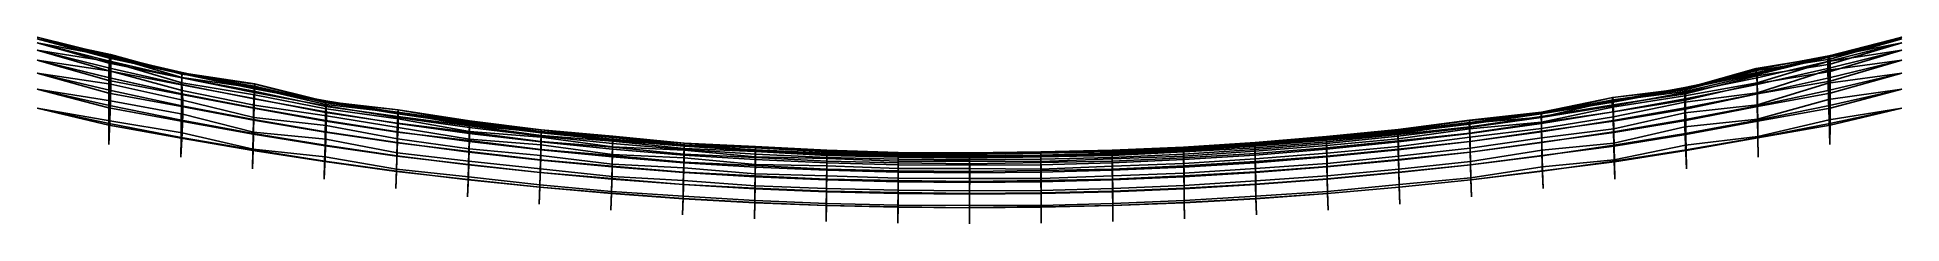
# Model space of a CAD drawing. Header units: metres. Extents: x 0.5 to 40.5, y -2.1 to 1.9.
import ezdxf

# ---------------------------------------------------------------- set-up
doc = ezdxf.new("R2010")
doc.units = ezdxf.units.M
doc.layers.add('Deflected structure', color=30, linetype='Continuous')
doc.layers.add('Original structure', color=3, linetype='Continuous')

msp = doc.modelspace()

# ---------------------------------------------------------------- linework, layer by layer
at = {"layer": 'Deflected structure'}
for p, q in [((0.5, 1.866, 12.5), (2.058, 1.485, 12.477)), ((0.5, 1.836, 14.062), (2.048, 1.418, 14.033)), ((0.5, 1.836, 10.938), (2.068, 1.499, 10.919)), ((0.5, 1.744, 15.625), (2.042, 1.308, 15.59)), ((0.5, 1.744, 9.375), (2.076, 1.456, 9.359)), ((38.926, 1.44, 9.355), (40.5, 1.744, 9.375)), ((38.938, 1.47, 10.915), (40.5, 1.836, 10.938)), ((38.95, 1.454, 12.473), (40.5, 1.866, 12.5)), ((38.958, 1.394, 14.03), (40.5, 1.836, 14.062)), ((38.964, 1.288, 15.587), (40.5, 1.744, 15.625)), ((0.5, 1.591, 17.188), (2.038, 1.147, 17.148)), ((0.5, 1.591, 7.812), (2.081, 1.34, 7.797)), ((0.5, 1.375, 18.75), (2.036, 0.936, 18.708)), ((0.5, 1.375, 6.25), (2.081, 1.142, 6.236)), ((2.038, 1.147, 17.148), (2.042, 1.308, 15.59)), ((2.042, 1.308, 15.59), (2.048, 1.418, 14.033)), ((2.042, 1.308, 15.59), (3.601, 0.993, 15.593)), ((2.048, 1.418, 14.033), (2.058, 1.485, 12.477)), ((2.048, 1.418, 14.033), (3.602, 1.079, 14.039)), ((2.058, 1.485, 12.477), (2.068, 1.499, 10.919)), ((2.058, 1.485, 12.477), (3.603, 1.106, 12.486)), ((2.068, 1.499, 10.919), (3.602, 1.078, 10.933)), ((2.068, 1.499, 10.919), (2.076, 1.456, 9.359)), ((2.076, 1.456, 9.359), (3.6, 1.001, 9.379)), ((2.076, 1.456, 9.359), (2.081, 1.34, 7.797)), ((2.081, 1.34, 7.797), (3.603, 0.887, 7.822)), ((2.081, 1.34, 7.797), (2.081, 1.142, 6.236)), ((35.86, 0.768, 12.483), (37.379, 1.2, 12.495)), ((37.376, 1.173, 10.942), (38.938, 1.47, 10.915)), ((37.379, 1.2, 12.495), (37.376, 1.173, 10.942)), ((37.379, 1.2, 12.495), (38.95, 1.454, 12.473)), ((37.386, 1.154, 14.048), (37.379, 1.2, 12.495)), ((37.382, 1.064, 9.39), (38.926, 1.44, 9.355)), ((37.386, 1.154, 14.048), (38.958, 1.394, 14.03)), ((37.393, 1.042, 15.6), (38.964, 1.288, 15.587)), ((37.398, 0.887, 7.839), (38.918, 1.344, 7.792)), ((38.917, 1.158, 6.229), (40.5, 1.375, 6.25)), ((38.918, 1.344, 7.792), (38.917, 1.158, 6.229)), ((38.918, 1.344, 7.792), (40.5, 1.591, 7.812)), ((38.926, 1.44, 9.355), (38.918, 1.344, 7.792)), ((38.938, 1.47, 10.915), (38.926, 1.44, 9.355)), ((38.95, 1.454, 12.473), (38.938, 1.47, 10.915)), ((38.958, 1.394, 14.03), (38.95, 1.454, 12.473)), ((38.964, 1.288, 15.587), (38.958, 1.394, 14.03)), ((38.966, 1.134, 17.146), (38.964, 1.288, 15.587)), ((38.966, 1.134, 17.146), (40.5, 1.591, 17.188)), ((38.966, 0.928, 18.706), (40.5, 1.375, 18.75)), ((0.5, 1.097, 20.312), (2.035, 0.67, 20.27)), ((0.5, 1.096, 4.688), (2.076, 0.86, 4.677)), ((2.035, 0.67, 20.27), (2.036, 0.936, 18.708)), ((2.036, 0.936, 18.708), (2.038, 1.147, 17.148)), ((2.036, 0.936, 18.708), (3.594, 0.639, 18.704)), ((2.038, 1.147, 17.148), (3.597, 0.845, 17.147)), ((2.076, 0.86, 4.677), (2.068, 0.501, 3.119)), ((2.081, 1.142, 6.236), (2.076, 0.86, 4.677)), ((2.076, 0.86, 4.677), (3.62, 0.515, 4.693)), ((2.081, 1.142, 6.236), (3.611, 0.727, 6.26)), ((3.594, 0.639, 18.704), (3.597, 0.845, 17.147)), ((3.597, 0.845, 17.147), (3.601, 0.993, 15.593)), ((3.597, 0.845, 17.147), (5.146, 0.55, 17.14)), ((3.602, 1.078, 10.933), (3.6, 1.001, 9.379)), ((3.6, 1.001, 9.379), (5.162, 0.781, 9.391)), ((3.6, 1.001, 9.379), (3.603, 0.887, 7.822)), ((3.601, 0.993, 15.593), (3.602, 1.079, 14.039)), ((3.601, 0.993, 15.593), (5.153, 0.708, 15.589)), ((3.602, 1.079, 14.039), (3.603, 1.106, 12.486)), ((3.603, 1.106, 12.486), (3.602, 1.078, 10.933)), ((3.602, 1.079, 14.039), (5.16, 0.816, 14.04)), ((3.602, 1.078, 10.933), (5.166, 0.859, 10.942)), ((3.603, 1.106, 12.486), (5.165, 0.869, 12.492)), ((3.603, 0.887, 7.822), (5.158, 0.63, 7.84)), ((3.603, 0.887, 7.822), (3.611, 0.727, 6.26)), ((5.153, 0.708, 15.589), (5.16, 0.816, 14.04)), ((5.16, 0.816, 14.04), (5.165, 0.869, 12.492)), ((5.16, 0.816, 14.04), (6.688, 0.459, 14.032)), ((5.166, 0.859, 10.942), (5.162, 0.781, 9.391)), ((5.165, 0.869, 12.492), (6.688, 0.489, 12.485)), ((5.165, 0.869, 12.492), (5.166, 0.859, 10.942)), ((5.166, 0.859, 10.942), (6.688, 0.476, 10.939)), ((35.845, 0.613, 7.826), (37.398, 0.887, 7.839)), ((35.846, 0.7, 9.382), (37.382, 1.064, 9.39)), ((35.854, 0.752, 10.933), (37.376, 1.173, 10.942)), ((35.862, 0.738, 14.032), (37.386, 1.154, 14.048)), ((35.862, 0.655, 15.583), (37.393, 1.042, 15.6)), ((35.862, 0.52, 17.136), (37.399, 0.873, 17.152)), ((37.376, 1.173, 10.942), (37.382, 1.064, 9.39)), ((37.382, 1.064, 9.39), (37.398, 0.887, 7.839)), ((37.393, 1.042, 15.6), (37.386, 1.154, 14.048)), ((37.399, 0.873, 17.152), (37.393, 1.042, 15.6)), ((37.398, 0.887, 7.839), (37.409, 0.672, 6.284)), ((37.399, 0.873, 17.152), (38.966, 1.134, 17.146)), ((37.404, 0.652, 18.707), (37.399, 0.873, 17.152)), ((37.404, 0.652, 18.707), (38.966, 0.928, 18.706)), ((37.409, 0.672, 6.284), (38.917, 1.158, 6.229)), ((37.409, 0.418, 4.722), (38.92, 0.883, 4.669)), ((38.917, 1.158, 6.229), (38.92, 0.883, 4.669)), ((38.92, 0.883, 4.669), (40.5, 1.096, 4.688)), ((38.92, 0.883, 4.669), (38.928, 0.529, 3.11)), ((38.965, 0.666, 20.27), (40.5, 1.097, 20.312)), ((38.965, 0.666, 20.27), (38.966, 0.928, 18.706)), ((38.966, 0.928, 18.706), (38.966, 1.134, 17.146)), ((0.5, 0.753, 21.875), (2.036, 0.35, 21.837)), ((0.5, 0.753, 3.125), (2.068, 0.501, 3.119)), ((2.035, 0.67, 20.27), (3.591, 0.378, 20.265)), ((2.036, 0.35, 21.837), (2.035, 0.67, 20.27)), ((2.068, 0.501, 3.119), (2.056, 0.072, 1.561)), ((2.068, 0.501, 3.119), (3.619, 0.216, 3.124)), ((3.591, 0.378, 20.265), (3.594, 0.639, 18.704)), ((3.594, 0.639, 18.704), (5.141, 0.343, 18.694)), ((3.611, 0.727, 6.26), (5.153, 0.41, 6.288)), ((3.611, 0.727, 6.26), (3.62, 0.515, 4.693)), ((3.62, 0.515, 4.693), (3.619, 0.216, 3.124)), ((3.62, 0.515, 4.693), (5.147, 0.143, 4.73)), ((5.141, 0.343, 18.694), (5.146, 0.55, 17.14)), ((5.146, 0.55, 17.14), (5.153, 0.708, 15.589)), ((5.146, 0.55, 17.14), (6.685, 0.251, 17.131)), ((5.153, 0.41, 6.288), (5.147, 0.143, 4.73)), ((5.153, 0.708, 15.589), (6.687, 0.38, 15.58)), ((5.158, 0.63, 7.84), (5.153, 0.41, 6.288)), ((5.153, 0.41, 6.288), (6.702, 0.184, 6.278)), ((5.162, 0.781, 9.391), (5.158, 0.63, 7.84)), ((5.158, 0.63, 7.84), (6.697, 0.33, 7.836)), ((5.162, 0.781, 9.391), (6.69, 0.423, 9.39)), ((6.687, 0.38, 15.58), (6.688, 0.459, 14.032)), ((6.688, 0.489, 12.485), (8.239, 0.312, 12.49)), ((6.688, 0.459, 14.032), (6.688, 0.489, 12.485)), ((6.688, 0.489, 12.485), (6.688, 0.476, 10.939)), ((6.688, 0.476, 10.939), (8.24, 0.308, 10.945)), ((6.688, 0.476, 10.939), (6.69, 0.423, 9.39)), ((6.688, 0.459, 14.032), (8.237, 0.262, 14.034)), ((6.69, 0.423, 9.39), (8.24, 0.248, 9.398)), ((6.69, 0.423, 9.39), (6.697, 0.33, 7.836)), ((32.771, 0.149, 9.401), (34.29, 0.504, 9.395)), ((32.772, 0.164, 15.582), (34.312, 0.416, 15.582)), ((32.773, 0.26, 12.491), (34.302, 0.575, 12.49)), ((32.773, 0.227, 10.947), (34.295, 0.573, 10.943)), ((32.773, 0.239, 14.036), (34.308, 0.522, 14.036)), ((34.29, 0.504, 9.395), (35.846, 0.7, 9.382)), ((34.295, 0.573, 10.943), (34.29, 0.504, 9.395)), ((34.29, 0.504, 9.395), (34.298, 0.364, 7.845)), ((34.295, 0.573, 10.943), (35.854, 0.752, 10.933)), ((34.302, 0.575, 12.49), (34.295, 0.573, 10.943)), ((34.298, 0.364, 7.845), (35.845, 0.613, 7.826)), ((34.302, 0.575, 12.49), (35.86, 0.768, 12.483)), ((34.308, 0.522, 14.036), (34.302, 0.575, 12.49)), ((34.308, 0.522, 14.036), (35.862, 0.738, 14.032)), ((34.312, 0.416, 15.582), (34.308, 0.522, 14.036)), ((34.312, 0.416, 15.582), (35.862, 0.655, 15.583)), ((34.315, 0.264, 17.131), (34.312, 0.416, 15.582)), ((34.313, 0.157, 6.293), (35.847, 0.471, 6.265)), ((34.315, 0.264, 17.131), (35.862, 0.52, 17.136)), ((35.846, 0.7, 9.382), (35.845, 0.613, 7.826)), ((35.845, 0.613, 7.826), (35.847, 0.471, 6.265)), ((35.854, 0.752, 10.933), (35.846, 0.7, 9.382)), ((35.847, 0.471, 6.265), (37.409, 0.672, 6.284)), ((35.847, 0.471, 6.265), (35.847, 0.247, 4.7)), ((35.847, 0.247, 4.7), (37.409, 0.418, 4.722)), ((35.86, 0.768, 12.483), (35.854, 0.752, 10.933)), ((35.862, 0.738, 14.032), (35.86, 0.768, 12.483)), ((35.862, 0.655, 15.583), (35.862, 0.738, 14.032)), ((35.862, 0.52, 17.136), (35.862, 0.655, 15.583)), ((35.863, 0.327, 18.692), (35.862, 0.52, 17.136)), ((35.863, 0.327, 18.692), (37.404, 0.652, 18.707)), ((37.408, 0.384, 20.266), (37.404, 0.652, 18.707)), ((37.407, 0.111, 3.155), (38.928, 0.529, 3.11)), ((37.409, 0.418, 4.722), (37.407, 0.111, 3.155)), ((37.408, 0.384, 20.266), (38.965, 0.666, 20.27)), ((37.409, 0.672, 6.284), (37.409, 0.418, 4.722)), ((38.928, 0.529, 3.11), (40.5, 0.753, 3.125)), ((38.928, 0.529, 3.11), (38.94, 0.095, 1.553)), ((38.964, 0.348, 21.837), (40.5, 0.753, 21.875)), ((38.964, 0.348, 21.837), (38.965, 0.666, 20.27)), ((0.5, 0.344, 23.438), (2.037, -0.019, 23.412)), ((0.5, 0.344, 1.562), (2.056, 0.072, 1.561)), ((2.036, 0.35, 21.837), (3.588, 0.066, 21.832)), ((2.037, -0.019, 23.412), (2.036, 0.35, 21.837)), ((2.056, 0.072, 1.561), (2.038, -0.432)), ((2.056, 0.072, 1.561), (3.606, -0.184, 1.557)), ((3.584, -0.296, 23.409), (3.588, 0.066, 21.832)), ((3.588, 0.066, 21.832), (3.591, 0.378, 20.265)), ((3.588, 0.066, 21.832), (5.131, -0.214, 21.823)), ((3.591, 0.378, 20.265), (5.136, 0.089, 20.254)), ((3.619, 0.216, 3.124), (3.606, -0.184, 1.557)), ((3.619, 0.216, 3.124), (5.139, -0.169, 3.165)), ((5.131, -0.214, 21.823), (5.136, 0.089, 20.254)), ((5.136, 0.089, 20.254), (5.141, 0.343, 18.694)), ((5.136, 0.089, 20.254), (6.678, -0.173, 20.247)), ((5.147, 0.143, 4.73), (5.139, -0.169, 3.165)), ((5.141, 0.343, 18.694), (6.682, 0.065, 18.686)), ((5.147, 0.143, 4.73), (6.701, -0.026, 4.713)), ((6.678, -0.173, 20.247), (6.682, 0.065, 18.686)), ((6.682, 0.065, 18.686), (6.685, 0.251, 17.131)), ((6.682, 0.065, 18.686), (8.223, -0.168, 18.68)), ((6.685, 0.251, 17.131), (6.687, 0.38, 15.58)), ((6.685, 0.251, 17.131), (8.228, 0.02, 17.127)), ((6.687, 0.38, 15.58), (8.233, 0.165, 15.579)), ((6.697, 0.33, 7.836), (8.242, 0.119, 7.849)), ((6.697, 0.33, 7.836), (6.702, 0.184, 6.278)), ((6.702, 0.184, 6.278), (6.701, -0.026, 4.713)), ((6.702, 0.184, 6.278), (8.239, -0.073, 6.296)), ((8.223, -0.168, 18.68), (8.228, 0.02, 17.127)), ((8.228, 0.02, 17.127), (8.233, 0.165, 15.579)), ((8.228, 0.02, 17.127), (9.769, -0.168, 17.129)), ((8.233, 0.165, 15.579), (8.237, 0.262, 14.034)), ((8.233, 0.165, 15.579), (9.773, -0.033, 15.582)), ((8.237, 0.262, 14.034), (8.239, 0.312, 12.49)), ((8.237, 0.262, 14.034), (9.775, 0.048, 14.037)), ((8.239, 0.312, 12.49), (9.774, 0.072, 12.494)), ((8.239, 0.312, 12.49), (8.24, 0.308, 10.945)), ((8.242, 0.119, 7.849), (8.239, -0.073, 6.296)), ((8.24, 0.308, 10.945), (9.771, 0.047, 10.951)), ((8.24, 0.308, 10.945), (8.24, 0.248, 9.398)), ((8.24, 0.248, 9.398), (9.768, -0.03, 9.407)), ((8.24, 0.248, 9.398), (8.242, 0.119, 7.849)), ((8.242, 0.119, 7.849), (9.77, -0.156, 7.859)), ((9.771, 0.047, 10.951), (9.768, -0.03, 9.407)), ((9.774, 0.072, 12.494), (9.771, 0.047, 10.951)), ((9.771, 0.047, 10.951), (11.309, -0.12, 10.947)), ((9.773, -0.033, 15.582), (9.775, 0.048, 14.037)), ((9.774, 0.072, 12.494), (11.31, -0.116, 12.49)), ((9.775, 0.048, 14.037), (9.774, 0.072, 12.494)), ((9.775, 0.048, 14.037), (11.309, -0.156, 14.031)), ((29.692, -0.202, 9.408), (31.223, 0.023, 9.401)), ((29.693, -0.13, 10.951), (31.226, 0.082, 10.947)), ((29.694, -0.109, 12.493), (31.229, 0.086, 12.49)), ((29.695, -0.139, 14.035), (31.232, 0.039, 14.033)), ((31.223, 0.023, 9.401), (32.771, 0.149, 9.401)), ((31.226, 0.082, 10.947), (31.223, 0.023, 9.401)), ((31.223, 0.023, 9.401), (31.226, -0.095, 7.853)), ((31.226, 0.082, 10.947), (32.773, 0.227, 10.947)), ((31.229, 0.086, 12.49), (31.226, 0.082, 10.947)), ((31.226, -0.095, 7.853), (32.772, 0.044, 7.851)), ((31.229, 0.086, 12.49), (32.773, 0.26, 12.491)), ((31.232, 0.039, 14.033), (31.229, 0.086, 12.49)), ((31.232, 0.039, 14.033), (32.773, 0.239, 14.036)), ((31.234, -0.052, 15.576), (31.232, 0.039, 14.033)), ((31.234, -0.052, 15.576), (32.772, 0.164, 15.582)), ((31.236, -0.188, 17.124), (32.773, 0.035, 17.131)), ((32.773, 0.227, 10.947), (32.771, 0.149, 9.401)), ((32.771, 0.149, 9.401), (32.772, 0.044, 7.851)), ((32.772, 0.044, 7.851), (34.298, 0.364, 7.845)), ((32.772, 0.164, 15.582), (32.773, 0.239, 14.036)), ((32.773, 0.035, 17.131), (32.772, 0.164, 15.582)), ((32.772, 0.044, 7.851), (32.775, -0.093, 6.292)), ((32.773, 0.035, 17.131), (34.315, 0.264, 17.131)), ((32.773, 0.239, 14.036), (32.773, 0.26, 12.491)), ((32.773, 0.26, 12.491), (32.773, 0.227, 10.947)), ((32.775, -0.149, 18.685), (32.773, 0.035, 17.131)), ((32.775, -0.093, 6.292), (34.313, 0.157, 6.293)), ((32.775, -0.149, 18.685), (34.319, 0.067, 18.685)), ((34.298, 0.364, 7.845), (34.313, 0.157, 6.293)), ((34.313, 0.157, 6.293), (34.323, -0.101, 4.735)), ((34.319, 0.067, 18.685), (34.315, 0.264, 17.131)), ((34.319, 0.067, 18.685), (35.863, 0.327, 18.692)), ((34.323, -0.177, 20.246), (34.319, 0.067, 18.685)), ((34.323, -0.101, 4.735), (35.847, 0.247, 4.7)), ((34.323, -0.177, 20.246), (35.866, 0.081, 20.253)), ((35.847, 0.247, 4.7), (35.848, -0.056, 3.133)), ((35.848, -0.056, 3.133), (37.407, 0.111, 3.155)), ((35.866, 0.081, 20.253), (35.863, 0.327, 18.692)), ((35.866, 0.081, 20.253), (37.408, 0.384, 20.266)), ((35.87, -0.218, 21.822), (35.866, 0.081, 20.253)), ((35.87, -0.218, 21.822), (37.412, 0.068, 21.833)), ((37.407, 0.111, 3.155), (37.412, -0.266, 1.582)), ((37.412, 0.068, 21.833), (37.408, 0.384, 20.266)), ((37.412, 0.068, 21.833), (38.964, 0.348, 21.837)), ((37.412, -0.266, 1.582), (38.94, 0.095, 1.553)), ((37.416, -0.294, 23.409), (37.412, 0.068, 21.833)), ((38.94, 0.095, 1.553), (40.5, 0.344, 1.562)), ((38.94, 0.095, 1.553), (38.961, -0.432)), ((38.962, -0.02, 23.412), (38.964, 0.348, 21.837)), ((38.962, -0.02, 23.412), (40.5, 0.344, 23.438)), ((2.037, -0.019, 23.412), (3.584, -0.296, 23.409)), ((2.038, -0.432, 25), (2.037, -0.019, 23.412)), ((3.606, -0.184, 1.557), (3.577, -0.706)), ((3.577, -0.706, 25), (3.584, -0.296, 23.409)), ((3.584, -0.296, 23.409), (5.125, -0.562, 23.403)), ((3.606, -0.184, 1.557), (5.129, -0.534, 1.589)), ((5.125, -0.562, 23.403), (5.131, -0.214, 21.823)), ((5.139, -0.169, 3.165), (5.129, -0.534, 1.589)), ((5.131, -0.214, 21.823), (6.673, -0.461, 21.818)), ((5.139, -0.169, 3.165), (6.693, -0.318, 3.144)), ((6.673, -0.461, 21.818), (6.678, -0.173, 20.247)), ((6.678, -0.173, 20.247), (8.218, -0.402, 20.241)), ((6.693, -0.318, 3.144), (6.678, -0.697, 1.571)), ((6.701, -0.026, 4.713), (6.693, -0.318, 3.144)), ((6.693, -0.318, 3.144), (8.22, -0.61, 3.169)), ((6.701, -0.026, 4.713), (8.23, -0.316, 4.737)), ((8.218, -0.402, 20.241), (8.223, -0.168, 18.68)), ((8.23, -0.316, 4.737), (8.22, -0.61, 3.169)), ((8.223, -0.168, 18.68), (9.765, -0.351, 18.682)), ((8.239, -0.073, 6.296), (8.23, -0.316, 4.737)), ((8.23, -0.316, 4.737), (9.767, -0.525, 4.741)), ((8.239, -0.073, 6.296), (9.771, -0.317, 6.304)), ((9.759, -0.581, 20.242), (9.765, -0.351, 18.682)), ((9.765, -0.351, 18.682), (9.769, -0.168, 17.129)), ((9.765, -0.351, 18.682), (11.3, -0.542, 18.675)), ((9.771, -0.317, 6.304), (9.767, -0.525, 4.741)), ((9.768, -0.03, 9.407), (11.309, -0.17, 9.403)), ((9.768, -0.03, 9.407), (9.77, -0.156, 7.859)), ((9.769, -0.168, 17.129), (9.773, -0.033, 15.582)), ((9.769, -0.168, 17.129), (11.304, -0.368, 17.122)), ((9.77, -0.156, 7.859), (11.312, -0.274, 7.854)), ((9.77, -0.156, 7.859), (9.771, -0.317, 6.304)), ((9.771, -0.317, 6.304), (11.313, -0.441, 6.3)), ((9.773, -0.033, 15.582), (11.307, -0.24, 15.574)), ((11.3, -0.542, 18.675), (11.304, -0.368, 17.122)), ((11.304, -0.368, 17.122), (11.307, -0.24, 15.574)), ((11.304, -0.368, 17.122), (12.841, -0.492, 17.125)), ((11.307, -0.24, 15.574), (11.309, -0.156, 14.031)), ((11.307, -0.24, 15.574), (12.845, -0.362, 15.579)), ((11.309, -0.156, 14.031), (11.31, -0.116, 12.49)), ((11.31, -0.116, 12.49), (11.309, -0.12, 10.947)), ((11.309, -0.12, 10.947), (12.843, -0.281, 10.955)), ((11.309, -0.12, 10.947), (11.309, -0.17, 9.403)), ((11.309, -0.156, 14.031), (12.846, -0.284, 14.037)), ((11.309, -0.17, 9.403), (12.84, -0.359, 9.413)), ((11.309, -0.17, 9.403), (11.312, -0.274, 7.854)), ((11.31, -0.116, 12.49), (12.846, -0.255, 12.496)), ((11.312, -0.274, 7.854), (12.84, -0.486, 7.866)), ((11.312, -0.274, 7.854), (11.313, -0.441, 6.3)), ((12.843, -0.281, 10.955), (12.84, -0.359, 9.413)), ((12.84, -0.359, 9.413), (14.375, -0.456, 9.407)), ((12.84, -0.359, 9.413), (12.84, -0.486, 7.866)), ((12.841, -0.492, 17.125), (12.845, -0.362, 15.579)), ((12.846, -0.255, 12.496), (12.843, -0.281, 10.955)), ((12.843, -0.281, 10.955), (14.376, -0.406, 10.95)), ((12.845, -0.362, 15.579), (12.846, -0.284, 14.037)), ((12.845, -0.362, 15.579), (14.375, -0.519, 15.573)), ((12.846, -0.255, 12.496), (14.377, -0.403, 12.49)), ((12.846, -0.284, 14.037), (12.846, -0.255, 12.496)), ((12.846, -0.284, 14.037), (14.377, -0.439, 14.031)), ((25.094, -0.489, 12.494), (26.627, -0.394, 12.493)), ((26.623, -0.469, 9.409), (28.156, -0.341, 9.409)), ((26.625, -0.407, 10.952), (28.158, -0.278, 10.952)), ((26.627, -0.394, 12.493), (26.625, -0.407, 10.952)), ((26.627, -0.394, 12.493), (28.159, -0.263, 12.493)), ((26.627, -0.428, 14.033), (28.16, -0.296, 14.034)), ((26.627, -0.428, 14.033), (26.627, -0.394, 12.493)), ((26.628, -0.506, 15.575), (28.161, -0.377, 15.576)), ((28.156, -0.341, 9.409), (29.692, -0.202, 9.408)), ((28.158, -0.278, 10.952), (28.156, -0.341, 9.409)), ((28.156, -0.341, 9.409), (28.159, -0.457, 7.862)), ((28.158, -0.278, 10.952), (29.693, -0.13, 10.951)), ((28.159, -0.263, 12.493), (28.158, -0.278, 10.952)), ((28.159, -0.263, 12.493), (29.694, -0.109, 12.493)), ((28.16, -0.296, 14.034), (28.159, -0.263, 12.493)), ((28.159, -0.457, 7.862), (29.695, -0.315, 7.86)), ((28.16, -0.296, 14.034), (29.695, -0.139, 14.035)), ((28.161, -0.377, 15.576), (28.16, -0.296, 14.034)), ((28.161, -0.377, 15.576), (29.696, -0.222, 15.578)), ((28.163, -0.507, 17.122), (28.161, -0.377, 15.576)), ((28.163, -0.507, 17.122), (29.697, -0.353, 17.125)), ((29.693, -0.13, 10.951), (29.692, -0.202, 9.408)), ((29.692, -0.202, 9.408), (29.695, -0.315, 7.86)), ((29.694, -0.109, 12.493), (29.693, -0.13, 10.951)), ((29.695, -0.139, 14.035), (29.694, -0.109, 12.493)), ((29.695, -0.315, 7.86), (31.226, -0.095, 7.853)), ((29.696, -0.222, 15.578), (29.695, -0.139, 14.035)), ((29.695, -0.315, 7.86), (29.701, -0.474, 6.305)), ((29.696, -0.222, 15.578), (31.234, -0.052, 15.576)), ((29.697, -0.353, 17.125), (29.696, -0.222, 15.578)), ((29.697, -0.353, 17.125), (31.236, -0.188, 17.124)), ((29.7, -0.531, 18.677), (29.697, -0.353, 17.125)), ((29.7, -0.531, 18.677), (31.239, -0.371, 18.677)), ((29.701, -0.474, 6.305), (31.234, -0.274, 6.3)), ((31.226, -0.095, 7.853), (31.234, -0.274, 6.3)), ((31.236, -0.188, 17.124), (31.234, -0.052, 15.576)), ((31.234, -0.274, 6.3), (32.775, -0.093, 6.292)), ((31.234, -0.274, 6.3), (31.243, -0.512, 4.74)), ((31.239, -0.371, 18.677), (31.236, -0.188, 17.124)), ((31.239, -0.371, 18.677), (32.775, -0.149, 18.685)), ((31.243, -0.599, 20.238), (31.239, -0.371, 18.677)), ((31.243, -0.512, 4.74), (32.778, -0.289, 4.727)), ((31.243, -0.599, 20.238), (32.78, -0.383, 20.246)), ((32.775, -0.093, 6.292), (32.778, -0.289, 4.727)), ((32.78, -0.383, 20.246), (32.775, -0.149, 18.685)), ((32.778, -0.289, 4.727), (34.323, -0.101, 4.735)), ((32.778, -0.289, 4.727), (32.78, -0.559, 3.154)), ((32.78, -0.383, 20.246), (34.323, -0.177, 20.246)), ((32.786, -0.667, 21.816), (32.78, -0.383, 20.246)), ((34.323, -0.101, 4.735), (34.327, -0.406, 3.168)), ((34.328, -0.467, 21.816), (34.323, -0.177, 20.246)), ((34.327, -0.406, 3.168), (35.848, -0.056, 3.133)), ((34.328, -0.467, 21.816), (35.87, -0.218, 21.822)), ((35.848, -0.056, 3.133), (35.859, -0.45, 1.564)), ((35.859, -0.45, 1.564), (37.412, -0.266, 1.582)), ((35.875, -0.563, 23.403), (35.87, -0.218, 21.822)), ((35.875, -0.563, 23.403), (37.416, -0.294, 23.409)), ((37.412, -0.266, 1.582), (37.423, -0.706)), ((37.416, -0.294, 23.409), (38.962, -0.02, 23.412)), ((37.423, -0.706, 25), (37.416, -0.294, 23.409)), ((38.961, -0.432, 25), (38.962, -0.02, 23.412)), ((5.129, -0.534, 1.589), (5.115, -0.955)), ((5.115, -0.955, 25), (5.125, -0.562, 23.403)), ((5.125, -0.562, 23.403), (6.665, -0.797, 23.4)), ((5.129, -0.534, 1.589), (6.678, -0.697, 1.571)), ((6.678, -0.697, 1.571), (6.654, -1.18)), ((6.654, -1.18, 25), (6.665, -0.797, 23.4)), ((6.665, -0.797, 23.4), (6.673, -0.461, 21.818)), ((6.665, -0.797, 23.4), (8.204, -1.011, 23.397)), ((6.673, -0.461, 21.818), (8.212, -0.683, 21.812)), ((6.678, -0.697, 1.571), (8.208, -0.967, 1.591)), ((8.204, -1.011, 23.397), (8.212, -0.683, 21.812)), ((8.22, -0.61, 3.169), (8.208, -0.967, 1.591)), ((8.212, -0.683, 21.812), (8.218, -0.402, 20.241)), ((8.212, -0.683, 21.812), (9.752, -0.86, 21.813)), ((8.218, -0.402, 20.241), (9.759, -0.581, 20.242)), ((8.22, -0.61, 3.169), (9.759, -0.791, 3.168)), ((9.759, -0.791, 3.168), (9.748, -1.13, 1.587)), ((9.752, -0.86, 21.813), (9.759, -0.581, 20.242)), ((9.767, -0.525, 4.741), (9.759, -0.791, 3.168)), ((9.759, -0.581, 20.242), (11.294, -0.766, 20.236)), ((9.759, -0.791, 3.168), (11.296, -0.955, 3.171)), ((9.767, -0.525, 4.741), (11.306, -0.672, 4.741)), ((11.288, -1.038, 21.808), (11.294, -0.766, 20.236)), ((11.294, -0.766, 20.236), (11.3, -0.542, 18.675)), ((11.294, -0.766, 20.236), (12.832, -0.896, 20.238)), ((11.306, -0.672, 4.741), (11.296, -0.955, 3.171)), ((11.3, -0.542, 18.675), (12.837, -0.672, 18.677)), ((11.313, -0.441, 6.3), (11.306, -0.672, 4.741)), ((11.306, -0.672, 4.741), (12.837, -0.857, 4.751)), ((11.313, -0.441, 6.3), (12.841, -0.652, 6.313)), ((12.832, -0.896, 20.238), (12.837, -0.672, 18.677)), ((12.837, -0.672, 18.677), (12.841, -0.492, 17.125)), ((12.841, -0.652, 6.313), (12.837, -0.857, 4.751)), ((12.837, -0.672, 18.677), (14.369, -0.811, 18.672)), ((12.84, -0.486, 7.866), (14.376, -0.558, 7.859)), ((12.84, -0.486, 7.866), (12.841, -0.652, 6.313)), ((12.841, -0.492, 17.125), (14.372, -0.642, 17.119)), ((12.841, -0.652, 6.313), (14.378, -0.717, 6.306)), ((14.369, -0.811, 18.672), (14.372, -0.642, 17.119)), ((14.372, -0.642, 17.119), (14.375, -0.519, 15.573)), ((14.372, -0.642, 17.119), (15.906, -0.715, 17.122)), ((14.378, -0.717, 6.306), (14.374, -0.935, 4.745)), ((14.376, -0.406, 10.95), (14.375, -0.456, 9.407)), ((14.375, -0.519, 15.573), (14.377, -0.439, 14.031)), ((14.375, -0.456, 9.407), (15.905, -0.574, 9.414)), ((14.375, -0.456, 9.407), (14.376, -0.558, 7.859)), ((14.375, -0.519, 15.573), (15.909, -0.588, 15.577)), ((14.377, -0.403, 12.49), (14.376, -0.406, 10.95)), ((14.376, -0.406, 10.95), (15.909, -0.501, 10.956)), ((14.376, -0.558, 7.859), (15.905, -0.696, 7.868)), ((14.376, -0.558, 7.859), (14.378, -0.717, 6.306)), ((14.377, -0.403, 12.49), (15.911, -0.478, 12.495)), ((14.377, -0.439, 14.031), (14.377, -0.403, 12.49)), ((14.377, -0.439, 14.031), (15.911, -0.509, 14.035)), ((14.378, -0.717, 6.306), (15.907, -0.86, 6.316)), ((15.904, -0.888, 18.674), (15.906, -0.715, 17.122)), ((15.909, -0.501, 10.956), (15.905, -0.574, 9.414)), ((15.905, -0.574, 9.414), (17.437, -0.628, 9.411)), ((15.905, -0.574, 9.414), (15.905, -0.696, 7.868)), ((15.905, -0.696, 7.868), (17.438, -0.733, 7.864)), ((15.905, -0.696, 7.868), (15.907, -0.86, 6.316)), ((15.906, -0.715, 17.122), (15.909, -0.588, 15.577)), ((15.906, -0.715, 17.122), (17.438, -0.792, 17.119)), ((15.911, -0.478, 12.495), (15.909, -0.501, 10.956)), ((15.909, -0.501, 10.956), (17.44, -0.572, 10.953)), ((15.909, -0.588, 15.577), (15.911, -0.509, 14.035)), ((15.909, -0.588, 15.577), (17.44, -0.669, 15.574)), ((15.911, -0.478, 12.495), (17.441, -0.559, 12.493)), ((15.911, -0.509, 14.035), (15.911, -0.478, 12.495)), ((15.911, -0.509, 14.035), (17.441, -0.592, 14.032)), ((17.436, -0.962, 18.672), (17.438, -0.792, 17.119)), ((17.44, -0.572, 10.953), (17.437, -0.628, 9.411)), ((17.437, -0.628, 9.411), (18.968, -0.683, 9.413)), ((17.437, -0.628, 9.411), (17.438, -0.733, 7.864)), ((17.438, -0.792, 17.119), (17.44, -0.669, 15.574)), ((17.438, -0.733, 7.864), (18.969, -0.795, 7.867)), ((17.438, -0.733, 7.864), (17.44, -0.894, 6.311)), ((17.438, -0.792, 17.119), (18.97, -0.83, 17.12)), ((17.441, -0.559, 12.493), (17.44, -0.572, 10.953)), ((17.44, -0.572, 10.953), (18.97, -0.62, 10.955)), ((17.44, -0.669, 15.574), (17.441, -0.592, 14.032)), ((17.44, -0.669, 15.574), (18.971, -0.707, 15.575)), ((17.441, -0.559, 12.493), (18.972, -0.605, 12.494)), ((17.441, -0.592, 14.032), (17.441, -0.559, 12.493)), ((17.441, -0.592, 14.032), (18.972, -0.633, 14.034)), ((18.97, -0.62, 10.955), (18.968, -0.683, 9.413)), ((18.968, -0.683, 9.413), (20.498, -0.681, 9.411)), ((18.968, -0.683, 9.413), (18.969, -0.795, 7.867)), ((18.969, -0.795, 7.867), (20.5, -0.791, 7.865)), ((18.969, -0.795, 7.867), (18.972, -0.949, 6.314)), ((18.972, -0.605, 12.494), (18.97, -0.62, 10.955)), ((18.97, -0.62, 10.955), (20.501, -0.622, 10.953)), ((18.97, -0.83, 17.12), (18.971, -0.707, 15.575)), ((18.971, -0.707, 15.575), (18.972, -0.633, 14.034)), ((18.971, -0.707, 15.575), (20.502, -0.726, 15.573)), ((18.972, -0.605, 12.494), (20.502, -0.61, 12.493)), ((18.972, -0.633, 14.034), (18.972, -0.605, 12.494)), ((18.972, -0.633, 14.034), (20.503, -0.647, 14.032)), ((20.501, -0.622, 10.953), (20.498, -0.681, 9.411)), ((20.498, -0.681, 9.411), (22.029, -0.681, 9.414)), ((20.498, -0.681, 9.411), (20.5, -0.791, 7.865)), ((20.5, -0.791, 7.865), (22.031, -0.797, 7.868)), ((20.5, -0.791, 7.865), (20.504, -0.952, 6.313)), ((20.502, -0.61, 12.493), (20.501, -0.622, 10.953)), ((20.501, -0.622, 10.953), (22.031, -0.613, 10.956)), ((20.501, -0.848, 17.119), (20.502, -0.726, 15.573)), ((20.502, -0.61, 12.493), (22.032, -0.595, 12.495)), ((20.503, -0.647, 14.032), (20.502, -0.61, 12.493)), ((20.502, -0.726, 15.573), (20.503, -0.647, 14.032)), ((20.502, -0.726, 15.573), (22.033, -0.698, 15.576)), ((20.503, -0.647, 14.032), (22.033, -0.622, 14.035)), ((22.031, -0.613, 10.956), (22.029, -0.681, 9.414)), ((22.029, -0.681, 9.414), (23.56, -0.628, 9.411)), ((22.029, -0.681, 9.414), (22.031, -0.797, 7.868)), ((22.031, -0.613, 10.956), (23.562, -0.568, 10.953)), ((22.032, -0.595, 12.495), (22.031, -0.613, 10.956)), ((22.031, -0.797, 7.868), (23.562, -0.739, 7.865)), ((22.031, -0.797, 7.868), (22.035, -0.96, 6.316)), ((22.032, -0.595, 12.495), (23.563, -0.556, 12.493)), ((22.033, -0.622, 14.035), (22.032, -0.595, 12.495)), ((22.032, -0.822, 17.121), (22.033, -0.698, 15.576)), ((22.032, -0.822, 17.121), (23.564, -0.794, 17.119)), ((22.033, -0.622, 14.035), (23.564, -0.592, 14.032)), ((22.033, -0.698, 15.576), (22.033, -0.622, 14.035)), ((22.033, -0.698, 15.576), (23.564, -0.671, 15.574)), ((23.562, -0.568, 10.953), (23.56, -0.628, 9.411)), ((23.56, -0.628, 9.411), (25.091, -0.572, 9.412)), ((23.56, -0.628, 9.411), (23.562, -0.739, 7.865)), ((23.562, -0.568, 10.953), (25.093, -0.507, 10.954)), ((23.563, -0.556, 12.493), (23.562, -0.568, 10.953)), ((23.562, -0.739, 7.865), (25.094, -0.683, 7.866)), ((23.562, -0.739, 7.865), (23.566, -0.896, 6.312)), ((23.563, -0.556, 12.493), (25.094, -0.489, 12.494)), ((23.564, -0.592, 14.032), (23.563, -0.556, 12.493)), ((23.564, -0.592, 14.032), (25.095, -0.517, 14.034)), ((23.564, -0.671, 15.574), (23.564, -0.592, 14.032)), ((23.564, -0.671, 15.574), (25.095, -0.595, 15.576)), ((23.564, -0.794, 17.119), (23.564, -0.671, 15.574)), ((23.564, -0.794, 17.119), (25.096, -0.72, 17.121)), ((23.565, -0.963, 18.671), (23.564, -0.794, 17.119)), ((25.091, -0.572, 9.412), (26.623, -0.469, 9.409)), ((25.093, -0.507, 10.954), (25.091, -0.572, 9.412)), ((25.091, -0.572, 9.412), (25.094, -0.683, 7.866)), ((25.093, -0.507, 10.954), (26.625, -0.407, 10.952)), ((25.094, -0.489, 12.494), (25.093, -0.507, 10.954)), ((25.095, -0.517, 14.034), (25.094, -0.489, 12.494)), ((25.094, -0.683, 7.866), (26.625, -0.576, 7.862)), ((25.094, -0.683, 7.866), (25.099, -0.843, 6.313)), ((25.095, -0.517, 14.034), (26.627, -0.428, 14.033)), ((25.095, -0.595, 15.576), (26.628, -0.506, 15.575)), ((25.095, -0.595, 15.576), (25.095, -0.517, 14.034)), ((25.096, -0.72, 17.121), (25.095, -0.595, 15.576)), ((25.096, -0.72, 17.121), (26.629, -0.63, 17.121)), ((25.097, -0.892, 18.673), (25.096, -0.72, 17.121)), ((25.099, -0.843, 6.313), (26.632, -0.739, 6.309)), ((26.625, -0.407, 10.952), (26.623, -0.469, 9.409)), ((26.623, -0.469, 9.409), (26.625, -0.576, 7.862)), ((26.625, -0.576, 7.862), (28.159, -0.457, 7.862)), ((26.625, -0.576, 7.862), (26.632, -0.739, 6.309)), ((26.628, -0.506, 15.575), (26.627, -0.428, 14.033)), ((26.629, -0.63, 17.121), (26.628, -0.506, 15.575)), ((26.629, -0.63, 17.121), (28.163, -0.507, 17.122)), ((26.631, -0.801, 18.674), (26.629, -0.63, 17.121)), ((26.631, -0.801, 18.674), (28.165, -0.683, 18.675)), ((26.632, -0.739, 6.309), (28.166, -0.622, 6.308)), ((26.632, -0.739, 6.309), (26.637, -0.949, 4.747)), ((28.159, -0.457, 7.862), (28.166, -0.622, 6.308)), ((28.165, -0.683, 18.675), (28.163, -0.507, 17.122)), ((28.165, -0.683, 18.675), (29.7, -0.531, 18.677)), ((28.17, -0.904, 20.236), (28.165, -0.683, 18.675)), ((28.166, -0.622, 6.308), (29.701, -0.474, 6.305)), ((28.166, -0.622, 6.308), (28.172, -0.839, 4.747)), ((28.17, -0.904, 20.236), (29.705, -0.757, 20.238)), ((28.172, -0.839, 4.747), (29.706, -0.685, 4.743)), ((29.705, -0.757, 20.238), (29.7, -0.531, 18.677)), ((29.701, -0.474, 6.305), (29.706, -0.685, 4.743)), ((29.705, -0.757, 20.238), (31.243, -0.599, 20.238)), ((29.711, -1.03, 21.81), (29.705, -0.757, 20.238)), ((29.706, -0.685, 4.743), (31.243, -0.512, 4.74)), ((29.706, -0.685, 4.743), (29.712, -0.96, 3.172)), ((31.243, -0.512, 4.74), (31.249, -0.801, 3.172)), ((31.25, -0.874, 21.81), (31.243, -0.599, 20.238)), ((31.249, -0.801, 3.172), (32.78, -0.559, 3.154)), ((31.25, -0.874, 21.81), (32.786, -0.667, 21.816)), ((32.78, -0.559, 3.154), (34.327, -0.406, 3.168)), ((32.78, -0.559, 3.154), (32.788, -0.915, 1.577)), ((32.786, -0.667, 21.816), (34.328, -0.467, 21.816)), ((32.795, -1, 23.4), (32.786, -0.667, 21.816)), ((32.788, -0.915, 1.577), (34.334, -0.766, 1.591)), ((34.327, -0.406, 3.168), (34.334, -0.766, 1.591)), ((34.335, -0.803, 23.399), (34.328, -0.467, 21.816)), ((34.334, -0.766, 1.591), (35.859, -0.45, 1.564)), ((34.334, -0.766, 1.591), (34.346, -1.18)), ((34.335, -0.803, 23.399), (35.875, -0.563, 23.403)), ((35.859, -0.45, 1.564), (35.885, -0.955)), ((35.885, -0.955, 25), (35.875, -0.563, 23.403)), ((8.208, -0.967, 1.591), (8.192, -1.381)), ((8.192, -1.381, 25), (8.204, -1.011, 23.397)), ((8.204, -1.011, 23.397), (9.743, -1.185, 23.398)), ((8.208, -0.967, 1.591), (9.748, -1.13, 1.587)), ((9.748, -1.13, 1.587), (9.731, -1.558)), ((9.731, -1.558, 25), (9.743, -1.185, 23.398)), ((9.743, -1.185, 23.398), (9.752, -0.86, 21.813)), ((9.743, -1.185, 23.398), (11.28, -1.353, 23.395)), ((9.748, -1.13, 1.587), (11.284, -1.301, 1.592)), ((9.752, -0.86, 21.813), (11.288, -1.038, 21.808)), ((11.28, -1.353, 23.395), (11.288, -1.038, 21.808)), ((11.296, -0.955, 3.171), (11.284, -1.301, 1.592)), ((11.288, -1.038, 21.808), (12.825, -1.167, 21.809)), ((11.296, -0.955, 3.171), (12.83, -1.12, 3.178)), ((12.818, -1.481, 23.396), (12.825, -1.167, 21.809)), ((12.83, -1.12, 3.178), (12.82, -1.444, 1.595)), ((12.825, -1.167, 21.809), (12.832, -0.896, 20.238)), ((12.825, -1.167, 21.809), (14.36, -1.289, 21.806)), ((12.837, -0.857, 4.751), (12.83, -1.12, 3.178)), ((12.83, -1.12, 3.178), (14.367, -1.21, 3.175)), ((12.832, -0.896, 20.238), (14.365, -1.027, 20.233)), ((12.837, -0.857, 4.751), (14.374, -0.935, 4.745)), ((14.36, -1.289, 21.806), (14.365, -1.027, 20.233)), ((14.365, -1.027, 20.233), (14.369, -0.811, 18.672)), ((14.365, -1.027, 20.233), (15.9, -1.105, 20.235)), ((14.374, -0.935, 4.745), (14.367, -1.21, 3.175)), ((14.369, -0.811, 18.672), (15.904, -0.888, 18.674)), ((14.374, -0.935, 4.745), (15.905, -1.065, 4.753)), ((15.896, -1.369, 21.807), (15.9, -1.105, 20.235)), ((15.9, -1.105, 20.235), (15.904, -0.888, 18.674)), ((15.905, -1.065, 4.753), (15.9, -1.321, 3.18)), ((15.9, -1.105, 20.235), (17.433, -1.178, 20.232)), ((15.904, -0.888, 18.674), (17.436, -0.962, 18.672)), ((15.907, -0.86, 6.316), (15.905, -1.065, 4.753)), ((15.905, -1.065, 4.753), (17.439, -1.109, 4.751)), ((15.907, -0.86, 6.316), (17.44, -0.894, 6.311)), ((17.431, -1.439, 21.805), (17.433, -1.178, 20.232)), ((17.433, -1.178, 20.232), (17.436, -0.962, 18.672)), ((17.433, -1.178, 20.232), (18.967, -1.209, 20.234)), ((17.439, -1.109, 4.751), (17.435, -1.377, 3.18)), ((17.436, -0.962, 18.672), (18.968, -0.998, 18.673)), ((17.44, -0.894, 6.311), (17.439, -1.109, 4.751)), ((17.439, -1.109, 4.751), (18.972, -1.155, 4.752)), ((17.44, -0.894, 6.311), (18.972, -0.949, 6.314)), ((18.967, -1.209, 20.234), (18.968, -0.998, 18.673)), ((18.968, -0.998, 18.673), (18.97, -0.83, 17.12)), ((18.968, -0.998, 18.673), (20.5, -1.016, 18.671)), ((18.972, -1.155, 4.752), (18.969, -1.416, 3.18)), ((18.97, -0.83, 17.12), (20.501, -0.848, 17.119)), ((18.972, -0.949, 6.314), (20.504, -0.952, 6.313)), ((18.972, -0.949, 6.314), (18.972, -1.155, 4.752)), ((18.972, -1.155, 4.752), (20.505, -1.166, 4.752)), ((20.5, -1.016, 18.671), (20.501, -0.848, 17.119)), ((20.5, -1.016, 18.671), (22.032, -0.993, 18.673)), ((20.5, -1.229, 20.232), (20.5, -1.016, 18.671)), ((20.501, -0.848, 17.119), (22.032, -0.822, 17.121)), ((20.505, -1.166, 4.752), (20.503, -1.425, 3.179)), ((20.504, -0.952, 6.313), (22.035, -0.96, 6.316)), ((20.504, -0.952, 6.313), (20.505, -1.166, 4.752)), ((20.505, -1.166, 4.752), (22.038, -1.166, 4.754)), ((22.032, -0.993, 18.673), (22.032, -0.822, 17.121)), ((22.032, -0.993, 18.673), (23.565, -0.963, 18.671)), ((22.033, -1.209, 20.234), (22.032, -0.993, 18.673)), ((22.033, -1.209, 20.234), (23.567, -1.178, 20.233)), ((22.035, -0.96, 6.316), (23.566, -0.896, 6.312)), ((22.035, -0.96, 6.316), (22.038, -1.166, 4.754)), ((22.038, -1.166, 4.754), (22.037, -1.424, 3.182)), ((22.038, -1.166, 4.754), (23.57, -1.107, 4.75)), ((23.565, -0.963, 18.671), (25.097, -0.892, 18.673)), ((23.567, -1.178, 20.233), (23.565, -0.963, 18.671)), ((23.566, -0.896, 6.312), (25.099, -0.843, 6.313)), ((23.566, -0.896, 6.312), (23.57, -1.107, 4.75)), ((23.567, -1.178, 20.233), (25.1, -1.107, 20.235)), ((23.569, -1.438, 21.806), (23.567, -1.178, 20.233)), ((23.57, -1.107, 4.75), (25.104, -1.051, 4.751)), ((23.57, -1.107, 4.75), (23.572, -1.375, 3.179)), ((25.097, -0.892, 18.673), (26.631, -0.801, 18.674)), ((25.1, -1.107, 20.235), (25.097, -0.892, 18.673)), ((25.099, -0.843, 6.313), (25.104, -1.051, 4.751)), ((25.1, -1.107, 20.235), (26.635, -1.02, 20.235)), ((25.104, -1.369, 21.807), (25.1, -1.107, 20.235)), ((25.104, -1.051, 4.751), (26.637, -0.949, 4.747)), ((25.104, -1.051, 4.751), (25.106, -1.315, 3.179)), ((26.635, -1.02, 20.235), (26.631, -0.801, 18.674)), ((26.635, -1.02, 20.235), (28.17, -0.904, 20.236)), ((26.639, -1.284, 21.807), (26.635, -1.02, 20.235)), ((26.637, -0.949, 4.747), (28.172, -0.839, 4.747)), ((26.637, -0.949, 4.747), (26.64, -1.215, 3.176)), ((26.639, -1.284, 21.807), (28.175, -1.172, 21.808)), ((26.64, -1.215, 3.176), (28.176, -1.108, 3.176)), ((28.175, -1.172, 21.808), (28.17, -0.904, 20.236)), ((28.172, -0.839, 4.747), (28.176, -1.108, 3.176)), ((28.175, -1.172, 21.808), (29.711, -1.03, 21.81)), ((28.183, -1.485, 23.395), (28.175, -1.172, 21.808)), ((28.176, -1.108, 3.176), (29.712, -0.96, 3.172)), ((28.176, -1.108, 3.176), (28.182, -1.44, 1.594)), ((29.711, -1.03, 21.81), (31.25, -0.874, 21.81)), ((29.719, -1.348, 23.396), (29.711, -1.03, 21.81)), ((29.712, -0.96, 3.172), (31.249, -0.801, 3.172)), ((29.712, -0.96, 3.172), (29.718, -1.296, 1.59)), ((29.718, -1.296, 1.59), (31.257, -1.15, 1.592)), ((29.719, -1.348, 23.396), (31.258, -1.194, 23.396)), ((31.249, -0.801, 3.172), (31.257, -1.15, 1.592)), ((31.258, -1.194, 23.396), (31.25, -0.874, 21.81)), ((31.257, -1.15, 1.592), (32.788, -0.915, 1.577)), ((31.257, -1.15, 1.592), (31.269, -1.558)), ((31.258, -1.194, 23.396), (32.795, -1, 23.4)), ((31.269, -1.558, 25), (31.258, -1.194, 23.396)), ((32.788, -0.915, 1.577), (32.808, -1.381)), ((32.795, -1, 23.4), (34.335, -0.803, 23.399)), ((32.808, -1.381, 25), (32.795, -1, 23.4)), ((34.346, -1.18, 25), (34.335, -0.803, 23.399)), ((11.284, -1.301, 1.592), (11.269, -1.711)), ((11.269, -1.711, 25), (11.28, -1.353, 23.395)), ((11.28, -1.353, 23.395), (12.818, -1.481, 23.396)), ((11.284, -1.301, 1.592), (12.82, -1.444, 1.595)), ((12.82, -1.444, 1.595), (12.808, -1.841)), ((12.808, -1.841, 25), (12.818, -1.481, 23.396)), ((12.818, -1.481, 23.396), (14.354, -1.596, 23.394)), ((12.82, -1.444, 1.595), (14.357, -1.545, 1.593)), ((14.357, -1.545, 1.593), (14.346, -1.946)), ((14.346, -1.946, 25), (14.354, -1.596, 23.394)), ((14.354, -1.596, 23.394), (14.36, -1.289, 21.806)), ((14.354, -1.596, 23.394), (15.891, -1.676, 23.395)), ((14.367, -1.21, 3.175), (14.357, -1.545, 1.593)), ((14.357, -1.545, 1.593), (15.893, -1.639, 1.596)), ((14.36, -1.289, 21.806), (15.896, -1.369, 21.807)), ((14.367, -1.21, 3.175), (15.9, -1.321, 3.18)), ((15.891, -1.676, 23.395), (15.896, -1.369, 21.807)), ((15.9, -1.321, 3.18), (15.893, -1.639, 1.596)), ((15.896, -1.369, 21.807), (17.431, -1.439, 21.805)), ((15.9, -1.321, 3.18), (17.435, -1.377, 3.18)), ((17.427, -1.742, 23.393), (17.431, -1.439, 21.805)), ((17.435, -1.377, 3.18), (17.429, -1.7, 1.596)), ((17.431, -1.439, 21.805), (18.966, -1.467, 21.807)), ((17.435, -1.377, 3.18), (18.969, -1.416, 3.18)), ((18.964, -1.771, 23.395), (18.966, -1.467, 21.807)), ((18.966, -1.467, 21.807), (18.967, -1.209, 20.234)), ((18.969, -1.416, 3.18), (18.966, -1.733, 1.596)), ((18.966, -1.467, 21.807), (20.5, -1.487, 21.805)), ((18.967, -1.209, 20.234), (20.5, -1.229, 20.232)), ((18.969, -1.416, 3.18), (20.503, -1.425, 3.179)), ((20.5, -1.229, 20.232), (22.033, -1.209, 20.234)), ((20.5, -1.487, 21.805), (20.5, -1.229, 20.232)), ((20.5, -1.487, 21.805), (22.034, -1.469, 21.807)), ((20.5, -1.79, 23.393), (20.5, -1.487, 21.805)), ((20.503, -1.425, 3.179), (20.502, -1.745, 1.596)), ((20.503, -1.425, 3.179), (22.037, -1.424, 3.182)), ((22.034, -1.469, 21.807), (22.033, -1.209, 20.234)), ((22.034, -1.469, 21.807), (23.569, -1.438, 21.806)), ((22.036, -1.774, 23.394), (22.034, -1.469, 21.807)), ((22.037, -1.424, 3.182), (23.572, -1.375, 3.179)), ((22.037, -1.424, 3.182), (22.038, -1.742, 1.598)), ((23.569, -1.438, 21.806), (25.104, -1.369, 21.807)), ((23.573, -1.741, 23.393), (23.569, -1.438, 21.806)), ((23.572, -1.375, 3.179), (25.106, -1.315, 3.179)), ((23.572, -1.375, 3.179), (23.574, -1.703, 1.597)), ((25.104, -1.369, 21.807), (26.639, -1.284, 21.807)), ((25.109, -1.677, 23.394), (25.104, -1.369, 21.807)), ((25.106, -1.315, 3.179), (26.64, -1.215, 3.176)), ((25.106, -1.315, 3.179), (25.109, -1.639, 1.596)), ((25.109, -1.639, 1.596), (26.645, -1.545, 1.593)), ((25.109, -1.677, 23.394), (26.646, -1.593, 23.395)), ((26.646, -1.593, 23.395), (26.639, -1.284, 21.807)), ((26.64, -1.215, 3.176), (26.645, -1.545, 1.593)), ((26.645, -1.545, 1.593), (28.182, -1.44, 1.594)), ((26.645, -1.545, 1.593), (26.654, -1.946)), ((26.646, -1.593, 23.395), (28.183, -1.485, 23.395)), ((26.654, -1.946, 25), (26.646, -1.593, 23.395)), ((28.182, -1.44, 1.594), (29.718, -1.296, 1.59)), ((28.182, -1.44, 1.594), (28.192, -1.841)), ((28.183, -1.485, 23.395), (29.719, -1.348, 23.396)), ((28.192, -1.841, 25), (28.183, -1.485, 23.395)), ((29.718, -1.296, 1.59), (29.731, -1.711)), ((29.731, -1.711, 25), (29.719, -1.348, 23.396)), ((15.893, -1.639, 1.596), (15.884, -2.028)), ((15.884, -2.028, 25), (15.891, -1.676, 23.395)), ((15.891, -1.676, 23.395), (17.427, -1.742, 23.393)), ((15.893, -1.639, 1.596), (17.429, -1.7, 1.596)), ((17.429, -1.7, 1.596), (17.423, -2.087)), ((17.423, -2.087, 25), (17.427, -1.742, 23.393)), ((17.427, -1.742, 23.393), (18.964, -1.771, 23.395)), ((17.429, -1.7, 1.596), (18.966, -1.733, 1.596)), ((18.966, -1.733, 1.596), (18.961, -2.122)), ((18.961, -2.122, 25), (18.964, -1.771, 23.395)), ((18.964, -1.771, 23.395), (20.5, -1.79, 23.393)), ((18.966, -1.733, 1.596), (20.502, -1.745, 1.596)), ((20.502, -1.745, 1.596), (20.5, -2.134)), ((20.5, -1.79, 23.393), (22.036, -1.774, 23.394)), ((20.5, -2.134, 25), (20.5, -1.79, 23.393)), ((20.502, -1.745, 1.596), (22.038, -1.742, 1.598)), ((22.036, -1.774, 23.394), (23.573, -1.741, 23.393)), ((22.038, -2.122, 25), (22.036, -1.774, 23.394)), ((22.038, -1.742, 1.598), (23.574, -1.703, 1.597)), ((22.038, -1.742, 1.598), (22.038, -2.122)), ((23.573, -1.741, 23.393), (25.109, -1.677, 23.394)), ((23.577, -2.087, 25), (23.573, -1.741, 23.393)), ((23.574, -1.703, 1.597), (25.109, -1.639, 1.596)), ((23.574, -1.703, 1.597), (23.577, -2.087)), ((25.109, -1.639, 1.596), (25.115, -2.028)), ((25.115, -2.028, 25), (25.109, -1.677, 23.394))]:
    msp.add_line(p, q, dxfattribs=at)
at = {"layer": 'Original structure'}
for p, q in [((0.5, 1.866, 12.5), (2.054, 1.47, 12.5)), ((0.5, 1.836, 14.062), (2.054, 1.441, 14.056)), ((0.5, 1.836, 10.938), (2.054, 1.441, 10.944)), ((0.5, 1.744, 15.625), (2.054, 1.352, 15.613)), ((0.5, 1.744, 9.375), (2.054, 1.352, 9.387)), ((38.945, 1.47, 12.5), (40.5, 1.866, 12.5)), ((38.945, 1.441, 14.056), (40.5, 1.836, 14.062)), ((38.945, 1.441, 10.944), (40.5, 1.836, 10.938)), ((38.946, 1.352, 15.613), (40.5, 1.744, 15.625)), ((38.946, 1.352, 9.387), (40.5, 1.744, 9.375)), ((0.5, 1.591, 17.188), (2.053, 1.204, 17.171)), ((0.5, 1.591, 7.812), (2.053, 1.204, 7.829)), ((0.5, 1.375, 18.75), (2.052, 0.997, 18.73)), ((0.5, 1.375, 6.25), (2.053, 0.997, 6.27)), ((2.052, 0.997, 18.73), (2.053, 1.204, 17.171)), ((2.053, 1.204, 17.171), (2.054, 1.352, 15.613)), ((2.054, 1.352, 9.387), (2.053, 1.204, 7.829)), ((2.053, 1.204, 17.171), (3.603, 0.856, 17.158)), ((2.053, 1.204, 7.829), (3.603, 0.856, 7.842)), ((2.053, 1.204, 7.829), (2.053, 0.997, 6.27)), ((2.054, 1.47, 12.5), (3.605, 1.112, 12.5)), ((2.054, 1.441, 14.056), (2.054, 1.47, 12.5)), ((2.054, 1.47, 12.5), (2.054, 1.441, 10.944)), ((2.054, 1.441, 14.056), (3.605, 1.084, 14.052)), ((2.054, 1.441, 10.944), (3.605, 1.084, 10.948)), ((2.054, 1.352, 15.613), (2.054, 1.441, 14.056)), ((2.054, 1.441, 10.944), (2.054, 1.352, 9.387)), ((2.054, 1.352, 15.613), (3.604, 0.998, 15.604)), ((2.054, 1.352, 9.387), (3.604, 0.998, 9.396)), ((37.395, 1.112, 12.5), (38.945, 1.47, 12.5)), ((37.395, 1.084, 14.052), (38.945, 1.441, 14.056)), ((37.395, 1.084, 10.948), (38.945, 1.441, 10.944)), ((37.396, 0.998, 15.604), (38.946, 1.352, 15.613)), ((37.396, 0.998, 9.396), (38.946, 1.352, 9.387)), ((37.397, 0.856, 17.158), (38.946, 1.204, 17.171)), ((37.397, 0.856, 7.842), (38.946, 1.204, 7.829)), ((38.945, 1.441, 14.056), (38.945, 1.47, 12.5)), ((38.945, 1.47, 12.5), (38.945, 1.441, 10.944)), ((38.946, 1.352, 15.613), (38.945, 1.441, 14.056)), ((38.945, 1.441, 10.944), (38.946, 1.352, 9.387)), ((38.946, 1.204, 17.171), (40.5, 1.591, 17.188)), ((38.946, 1.204, 7.829), (40.5, 1.591, 7.812)), ((38.946, 1.204, 17.171), (38.946, 1.352, 15.613)), ((38.946, 1.352, 9.387), (38.946, 1.204, 7.829)), ((38.947, 0.997, 18.73), (38.946, 1.204, 17.171)), ((38.946, 1.204, 7.829), (38.947, 0.997, 6.27)), ((38.947, 0.997, 18.73), (40.5, 1.375, 18.75)), ((38.947, 0.997, 6.27), (40.5, 1.375, 6.25)), ((0.5, 1.097, 20.312), (2.051, 0.73, 20.291)), ((0.5, 1.096, 4.688), (2.051, 0.73, 4.709)), ((2.051, 0.73, 20.291), (2.052, 0.997, 18.73)), ((2.053, 0.997, 6.27), (2.051, 0.73, 4.709)), ((2.052, 0.997, 18.73), (3.601, 0.656, 18.715)), ((2.053, 0.997, 6.27), (3.601, 0.656, 6.285)), ((3.601, 0.656, 18.715), (3.603, 0.856, 17.158)), ((3.603, 0.856, 7.842), (3.601, 0.656, 6.285)), ((3.603, 0.856, 17.158), (3.604, 0.998, 15.604)), ((3.604, 0.998, 9.396), (3.603, 0.856, 7.842)), ((3.603, 0.856, 17.158), (5.148, 0.543, 17.149)), ((3.603, 0.856, 7.842), (5.148, 0.543, 7.851)), ((3.604, 0.998, 15.604), (3.605, 1.084, 14.052)), ((3.605, 1.084, 10.948), (3.604, 0.998, 9.396)), ((3.604, 0.998, 15.604), (5.15, 0.68, 15.597)), ((3.604, 0.998, 9.396), (5.15, 0.68, 9.403)), ((3.605, 1.112, 12.5), (5.151, 0.79, 12.5)), ((3.605, 1.084, 14.052), (3.605, 1.112, 12.5)), ((3.605, 1.112, 12.5), (3.605, 1.084, 10.948)), ((3.605, 1.084, 14.052), (5.151, 0.763, 14.048)), ((3.605, 1.084, 10.948), (5.151, 0.763, 10.952)), ((35.848, 0.79, 12.5), (37.395, 1.112, 12.5)), ((35.849, 0.763, 14.048), (37.395, 1.084, 14.052)), ((35.849, 0.763, 10.952), (37.395, 1.084, 10.948)), ((35.85, 0.68, 15.597), (37.396, 0.998, 15.604)), ((35.85, 0.68, 9.403), (37.396, 0.998, 9.396)), ((35.851, 0.543, 17.149), (37.397, 0.856, 17.158)), ((35.851, 0.543, 7.851), (37.397, 0.856, 7.842)), ((37.395, 1.084, 14.052), (37.395, 1.112, 12.5)), ((37.395, 1.112, 12.5), (37.395, 1.084, 10.948)), ((37.396, 0.998, 15.604), (37.395, 1.084, 14.052)), ((37.395, 1.084, 10.948), (37.396, 0.998, 9.396)), ((37.397, 0.856, 17.158), (37.396, 0.998, 15.604)), ((37.396, 0.998, 9.396), (37.397, 0.856, 7.842)), ((37.399, 0.656, 18.715), (37.397, 0.856, 17.158)), ((37.397, 0.856, 7.842), (37.399, 0.656, 6.285)), ((37.399, 0.656, 18.715), (38.947, 0.997, 18.73)), ((37.399, 0.656, 6.285), (38.947, 0.997, 6.27)), ((38.949, 0.73, 20.291), (38.947, 0.997, 18.73)), ((38.947, 0.997, 6.27), (38.949, 0.73, 4.709)), ((38.949, 0.73, 20.291), (40.5, 1.097, 20.312)), ((38.949, 0.73, 4.709), (40.5, 1.096, 4.688)), ((0.5, 0.753, 21.875), (2.049, 0.402, 21.854)), ((0.5, 0.753, 3.125), (2.049, 0.402, 3.146)), ((2.045, 0.014, 23.423), (2.049, 0.402, 21.854)), ((2.049, 0.402, 3.146), (2.045, 0.014, 1.577)), ((2.049, 0.402, 21.854), (2.051, 0.73, 20.291)), ((2.051, 0.73, 4.709), (2.049, 0.402, 3.146)), ((2.049, 0.402, 21.854), (3.594, 0.086, 21.84)), ((2.049, 0.402, 3.146), (3.594, 0.086, 3.16)), ((2.051, 0.73, 20.291), (3.598, 0.399, 20.275)), ((2.051, 0.73, 4.709), (3.598, 0.399, 4.725)), ((3.598, 0.399, 20.275), (3.601, 0.656, 18.715)), ((3.601, 0.656, 6.285), (3.598, 0.399, 4.725)), ((3.601, 0.656, 18.715), (5.146, 0.35, 18.703)), ((3.601, 0.656, 6.285), (5.146, 0.35, 6.296)), ((5.146, 0.35, 18.703), (5.148, 0.543, 17.149)), ((5.148, 0.543, 7.851), (5.146, 0.35, 6.296)), ((5.148, 0.543, 17.149), (5.15, 0.68, 15.597)), ((5.15, 0.68, 9.403), (5.148, 0.543, 7.851)), ((5.148, 0.543, 17.149), (6.691, 0.264, 17.142)), ((5.148, 0.543, 7.851), (6.691, 0.264, 7.859)), ((5.15, 0.68, 15.597), (5.151, 0.763, 14.048)), ((5.151, 0.763, 10.952), (5.15, 0.68, 9.403)), ((5.15, 0.68, 15.597), (6.693, 0.397, 15.592)), ((5.15, 0.68, 9.403), (6.693, 0.397, 9.408)), ((5.151, 0.79, 12.5), (6.694, 0.503, 12.5)), ((5.151, 0.763, 14.048), (5.151, 0.79, 12.5)), ((5.151, 0.79, 12.5), (5.151, 0.763, 10.952)), ((5.151, 0.763, 14.048), (6.694, 0.477, 14.045)), ((5.151, 0.763, 10.952), (6.694, 0.477, 10.955)), ((6.693, 0.397, 15.592), (6.694, 0.477, 14.045)), ((6.694, 0.477, 10.955), (6.693, 0.397, 9.408)), ((6.694, 0.503, 12.5), (8.235, 0.25, 12.5)), ((6.694, 0.477, 14.045), (6.694, 0.503, 12.5)), ((6.694, 0.503, 12.5), (6.694, 0.477, 10.955)), ((6.694, 0.477, 14.045), (8.235, 0.224, 14.043)), ((6.694, 0.477, 10.955), (8.235, 0.224, 10.957)), ((32.765, 0.25, 12.5), (34.305, 0.503, 12.5)), ((32.765, 0.224, 14.043), (34.306, 0.477, 14.045)), ((32.765, 0.224, 10.957), (34.306, 0.477, 10.955)), ((34.305, 0.503, 12.5), (35.848, 0.79, 12.5)), ((34.306, 0.477, 14.045), (34.305, 0.503, 12.5)), ((34.305, 0.503, 12.5), (34.306, 0.477, 10.955)), ((34.306, 0.477, 14.045), (35.849, 0.763, 14.048)), ((34.306, 0.477, 10.955), (35.849, 0.763, 10.952)), ((34.307, 0.397, 15.592), (34.306, 0.477, 14.045)), ((34.306, 0.477, 10.955), (34.307, 0.397, 9.408)), ((34.307, 0.397, 15.592), (35.85, 0.68, 15.597)), ((34.307, 0.397, 9.408), (35.85, 0.68, 9.403)), ((34.309, 0.264, 17.142), (35.851, 0.543, 17.149)), ((34.309, 0.264, 7.859), (35.851, 0.543, 7.851)), ((35.849, 0.763, 14.048), (35.848, 0.79, 12.5)), ((35.848, 0.79, 12.5), (35.849, 0.763, 10.952)), ((35.85, 0.68, 15.597), (35.849, 0.763, 14.048)), ((35.849, 0.763, 10.952), (35.85, 0.68, 9.403)), ((35.851, 0.543, 17.149), (35.85, 0.68, 15.597)), ((35.85, 0.68, 9.403), (35.851, 0.543, 7.851)), ((35.854, 0.35, 18.703), (35.851, 0.543, 17.149)), ((35.851, 0.543, 7.851), (35.854, 0.35, 6.296)), ((35.854, 0.35, 18.703), (37.399, 0.656, 18.715)), ((35.854, 0.35, 6.296), (37.399, 0.656, 6.285)), ((37.402, 0.399, 20.275), (37.399, 0.656, 18.715)), ((37.399, 0.656, 6.285), (37.402, 0.399, 4.725)), ((37.402, 0.399, 20.275), (38.949, 0.73, 20.291)), ((37.402, 0.399, 4.725), (38.949, 0.73, 4.709)), ((37.406, 0.086, 21.84), (38.951, 0.402, 21.854)), ((37.406, 0.086, 3.16), (38.951, 0.402, 3.146)), ((38.951, 0.402, 21.854), (38.949, 0.73, 20.291)), ((38.949, 0.73, 4.709), (38.951, 0.402, 3.146)), ((38.951, 0.402, 21.854), (40.5, 0.753, 21.875)), ((38.951, 0.402, 3.146), (40.5, 0.753, 3.125)), ((38.955, 0.014, 23.423), (38.951, 0.402, 21.854)), ((38.951, 0.402, 3.146), (38.955, 0.014, 1.577)), ((0.5, 0.344, 23.438), (2.045, 0.014, 23.423)), ((0.5, 0.344, 1.562), (2.045, 0.014, 1.577)), ((2.038, -0.432, 25), (2.045, 0.014, 23.423)), ((2.045, 0.014, 1.577), (2.038, -0.432)), ((2.045, 0.014, 23.423), (3.587, -0.284, 23.414)), ((2.045, 0.014, 1.577), (3.587, -0.284, 1.586)), ((3.587, -0.284, 23.414), (3.594, 0.086, 21.84)), ((3.594, 0.086, 3.16), (3.587, -0.284, 1.586)), ((3.594, 0.086, 21.84), (3.598, 0.399, 20.275)), ((3.598, 0.399, 4.725), (3.594, 0.086, 3.16)), ((3.594, 0.086, 21.84), (5.136, -0.198, 21.83)), ((3.594, 0.086, 3.16), (5.136, -0.198, 3.17)), ((3.598, 0.399, 20.275), (5.142, 0.103, 20.263)), ((3.598, 0.399, 4.725), (5.142, 0.103, 4.737)), ((5.136, -0.198, 21.83), (5.142, 0.103, 20.263)), ((5.142, 0.103, 4.737), (5.136, -0.198, 3.17)), ((5.142, 0.103, 20.263), (5.146, 0.35, 18.703)), ((5.146, 0.35, 6.296), (5.142, 0.103, 4.737)), ((5.142, 0.103, 20.263), (6.683, -0.16, 20.255)), ((5.142, 0.103, 4.737), (6.683, -0.16, 4.745)), ((5.146, 0.35, 18.703), (6.688, 0.078, 18.695)), ((5.146, 0.35, 6.296), (6.688, 0.078, 6.305)), ((6.683, -0.16, 20.255), (6.688, 0.078, 18.695)), ((6.688, 0.078, 6.305), (6.683, -0.16, 4.745)), ((6.688, 0.078, 18.695), (6.691, 0.264, 17.142)), ((6.691, 0.264, 7.859), (6.688, 0.078, 6.305)), ((6.688, 0.078, 18.695), (8.228, -0.162, 18.689)), ((6.688, 0.078, 6.305), (8.228, -0.162, 6.311)), ((6.691, 0.264, 17.142), (6.693, 0.397, 15.592)), ((6.693, 0.397, 9.408), (6.691, 0.264, 7.859)), ((6.691, 0.264, 17.142), (8.231, 0.018, 17.136)), ((6.691, 0.264, 7.859), (8.231, 0.018, 7.864)), ((6.693, 0.397, 15.592), (8.233, 0.147, 15.588)), ((6.693, 0.397, 9.408), (8.233, 0.147, 9.412)), ((8.228, -0.162, 18.689), (8.231, 0.018, 17.136)), ((8.231, 0.018, 7.864), (8.228, -0.162, 6.311)), ((8.231, 0.018, 17.136), (8.233, 0.147, 15.588)), ((8.233, 0.147, 9.412), (8.231, 0.018, 7.864)), ((8.231, 0.018, 17.136), (9.769, -0.196, 17.132)), ((8.231, 0.018, 7.864), (9.769, -0.196, 7.868)), ((8.233, 0.147, 15.588), (8.235, 0.224, 14.043)), ((8.235, 0.224, 10.957), (8.233, 0.147, 9.412)), ((8.233, 0.147, 15.588), (9.771, -0.071, 15.585)), ((8.233, 0.147, 9.412), (9.771, -0.071, 9.415)), ((8.235, 0.25, 12.5), (9.773, 0.029, 12.5)), ((8.235, 0.224, 14.043), (8.235, 0.25, 12.5)), ((8.235, 0.25, 12.5), (8.235, 0.224, 10.957)), ((8.235, 0.224, 14.043), (9.772, 0.004, 14.042)), ((8.235, 0.224, 10.957), (9.772, 0.004, 10.958)), ((9.771, -0.071, 15.585), (9.772, 0.004, 14.042)), ((9.772, 0.004, 10.958), (9.771, -0.071, 9.415)), ((9.772, 0.004, 14.042), (9.773, 0.029, 12.5)), ((9.773, 0.029, 12.5), (9.772, 0.004, 10.958)), ((9.772, 0.004, 14.042), (11.308, -0.184, 14.04)), ((9.772, 0.004, 10.958), (11.308, -0.184, 10.96)), ((9.773, 0.029, 12.5), (11.309, -0.16, 12.5)), ((29.691, -0.16, 12.5), (31.227, 0.029, 12.5)), ((29.691, -0.184, 14.04), (31.227, 0.004, 14.042)), ((29.691, -0.184, 10.96), (31.227, 0.004, 10.958)), ((31.227, 0.029, 12.5), (32.765, 0.25, 12.5)), ((31.227, 0.004, 14.042), (32.765, 0.224, 14.043)), ((31.227, 0.004, 10.958), (32.765, 0.224, 10.957)), ((31.227, 0.004, 14.042), (31.227, 0.029, 12.5)), ((31.227, 0.029, 12.5), (31.227, 0.004, 10.958)), ((31.229, -0.071, 15.585), (31.227, 0.004, 14.042)), ((31.227, 0.004, 10.958), (31.229, -0.071, 9.415)), ((31.229, -0.071, 15.585), (32.767, 0.147, 15.588)), ((31.229, -0.071, 9.415), (32.767, 0.147, 9.412)), ((31.231, -0.196, 17.132), (32.769, 0.018, 17.136)), ((31.231, -0.196, 7.868), (32.769, 0.018, 7.864)), ((32.765, 0.224, 14.043), (32.765, 0.25, 12.5)), ((32.765, 0.25, 12.5), (32.765, 0.224, 10.957)), ((32.767, 0.147, 15.588), (32.765, 0.224, 14.043)), ((32.765, 0.224, 10.957), (32.767, 0.147, 9.412)), ((32.767, 0.147, 15.588), (34.307, 0.397, 15.592)), ((32.767, 0.147, 9.412), (34.307, 0.397, 9.408)), ((32.769, 0.018, 17.136), (32.767, 0.147, 15.588)), ((32.767, 0.147, 9.412), (32.769, 0.018, 7.864)), ((32.769, 0.018, 17.136), (34.309, 0.264, 17.142)), ((32.769, 0.018, 7.864), (34.309, 0.264, 7.859)), ((32.772, -0.162, 18.689), (32.769, 0.018, 17.136)), ((32.769, 0.018, 7.864), (32.772, -0.162, 6.311)), ((32.772, -0.162, 18.689), (34.312, 0.078, 18.695)), ((32.772, -0.162, 6.311), (34.312, 0.078, 6.305)), ((34.309, 0.264, 17.142), (34.307, 0.397, 15.592)), ((34.307, 0.397, 9.408), (34.309, 0.264, 7.859)), ((34.312, 0.078, 18.695), (34.309, 0.264, 17.142)), ((34.309, 0.264, 7.859), (34.312, 0.078, 6.305)), ((34.312, 0.078, 18.695), (35.854, 0.35, 18.703)), ((34.312, 0.078, 6.305), (35.854, 0.35, 6.296)), ((34.316, -0.16, 20.255), (34.312, 0.078, 18.695)), ((34.312, 0.078, 6.305), (34.316, -0.16, 4.745)), ((34.316, -0.16, 20.255), (35.858, 0.103, 20.263)), ((34.316, -0.16, 4.745), (35.858, 0.103, 4.737)), ((35.858, 0.103, 20.263), (35.854, 0.35, 18.703)), ((35.854, 0.35, 6.296), (35.858, 0.103, 4.737)), ((35.858, 0.103, 20.263), (37.402, 0.399, 20.275)), ((35.858, 0.103, 4.737), (37.402, 0.399, 4.725)), ((35.863, -0.198, 21.83), (35.858, 0.103, 20.263)), ((35.858, 0.103, 4.737), (35.863, -0.198, 3.17)), ((35.863, -0.198, 21.83), (37.406, 0.086, 21.84)), ((35.863, -0.198, 3.17), (37.406, 0.086, 3.16)), ((37.406, 0.086, 21.84), (37.402, 0.399, 20.275)), ((37.402, 0.399, 4.725), (37.406, 0.086, 3.16)), ((37.412, -0.284, 23.414), (37.406, 0.086, 21.84)), ((37.406, 0.086, 3.16), (37.412, -0.284, 1.586)), ((37.412, -0.284, 23.414), (38.955, 0.014, 23.423)), ((37.412, -0.284, 1.586), (38.955, 0.014, 1.577)), ((38.955, 0.014, 23.423), (40.5, 0.344, 23.438)), ((38.955, 0.014, 1.577), (40.5, 0.344, 1.562)), ((38.961, -0.432, 25), (38.955, 0.014, 23.423)), ((38.955, 0.014, 1.577), (38.961, -0.432)), ((3.577, -0.706, 25), (3.587, -0.284, 23.414)), ((3.587, -0.284, 1.586), (3.577, -0.706)), ((3.587, -0.284, 23.414), (5.128, -0.551, 23.408)), ((3.587, -0.284, 1.586), (5.128, -0.551, 1.592)), ((5.128, -0.551, 23.408), (5.136, -0.198, 21.83)), ((5.136, -0.198, 3.17), (5.128, -0.551, 1.592)), ((5.136, -0.198, 21.83), (6.677, -0.45, 21.823)), ((5.136, -0.198, 3.17), (6.677, -0.45, 3.177)), ((6.677, -0.45, 21.823), (6.683, -0.16, 20.255)), ((6.683, -0.16, 4.745), (6.677, -0.45, 3.177)), ((6.683, -0.16, 20.255), (8.223, -0.393, 20.249)), ((6.683, -0.16, 4.745), (8.223, -0.393, 4.751)), ((8.216, -0.674, 21.818), (8.223, -0.393, 20.249)), ((8.223, -0.393, 4.751), (8.216, -0.674, 3.182)), ((8.223, -0.393, 20.249), (8.228, -0.162, 18.689)), ((8.228, -0.162, 6.311), (8.223, -0.393, 4.751)), ((8.223, -0.393, 20.249), (9.76, -0.596, 20.244)), ((8.223, -0.393, 4.751), (9.76, -0.596, 4.756)), ((8.228, -0.162, 18.689), (9.765, -0.371, 18.684)), ((8.228, -0.162, 6.311), (9.765, -0.371, 6.316)), ((9.76, -0.596, 20.244), (9.765, -0.371, 18.684)), ((9.765, -0.371, 6.316), (9.76, -0.596, 4.756)), ((9.765, -0.371, 18.684), (9.769, -0.196, 17.132)), ((9.769, -0.196, 7.868), (9.765, -0.371, 6.316)), ((9.765, -0.371, 18.684), (11.302, -0.551, 18.681)), ((9.765, -0.371, 6.316), (11.302, -0.551, 6.319)), ((9.769, -0.196, 17.132), (9.771, -0.071, 15.585)), ((9.771, -0.071, 9.415), (9.769, -0.196, 7.868)), ((9.769, -0.196, 17.132), (11.305, -0.38, 17.129)), ((9.769, -0.196, 7.868), (11.305, -0.38, 7.871)), ((9.771, -0.071, 15.585), (11.307, -0.258, 15.583)), ((9.771, -0.071, 9.415), (11.307, -0.258, 9.417)), ((11.302, -0.551, 18.681), (11.305, -0.38, 17.129)), ((11.305, -0.38, 7.871), (11.302, -0.551, 6.319)), ((11.305, -0.38, 17.129), (11.307, -0.258, 15.583)), ((11.307, -0.258, 9.417), (11.305, -0.38, 7.871)), ((11.305, -0.38, 17.129), (12.839, -0.535, 17.127)), ((11.305, -0.38, 7.871), (12.839, -0.535, 7.873)), ((11.307, -0.258, 15.583), (11.308, -0.184, 14.04)), ((11.308, -0.184, 10.96), (11.307, -0.258, 9.417)), ((11.307, -0.258, 15.583), (12.841, -0.415, 15.581)), ((11.307, -0.258, 9.417), (12.841, -0.415, 9.419)), ((11.308, -0.184, 14.04), (11.309, -0.16, 12.5)), ((11.309, -0.16, 12.5), (11.308, -0.184, 10.96)), ((11.308, -0.184, 14.04), (12.843, -0.343, 14.04)), ((11.308, -0.184, 10.96), (12.843, -0.343, 10.96)), ((11.309, -0.16, 12.5), (12.843, -0.319, 12.5)), ((12.841, -0.415, 15.581), (12.843, -0.343, 14.04)), ((12.843, -0.343, 10.96), (12.841, -0.415, 9.419)), ((12.843, -0.319, 12.5), (14.376, -0.448, 12.5)), ((12.843, -0.343, 14.04), (12.843, -0.319, 12.5)), ((12.843, -0.319, 12.5), (12.843, -0.343, 10.96)), ((12.843, -0.343, 14.04), (14.376, -0.471, 14.039)), ((12.843, -0.343, 10.96), (14.376, -0.471, 10.961)), ((26.624, -0.448, 12.5), (28.157, -0.319, 12.5)), ((26.624, -0.471, 14.039), (28.157, -0.343, 14.04)), ((26.624, -0.471, 10.961), (28.157, -0.343, 10.96)), ((28.157, -0.319, 12.5), (29.691, -0.16, 12.5)), ((28.157, -0.343, 14.04), (29.691, -0.184, 14.04)), ((28.157, -0.343, 10.96), (29.691, -0.184, 10.96)), ((28.157, -0.343, 14.04), (28.157, -0.319, 12.5)), ((28.157, -0.319, 12.5), (28.157, -0.343, 10.96)), ((28.158, -0.415, 15.581), (28.157, -0.343, 14.04)), ((28.157, -0.343, 10.96), (28.158, -0.415, 9.419)), ((28.158, -0.415, 15.581), (29.693, -0.258, 15.583)), ((28.158, -0.415, 9.419), (29.693, -0.258, 9.417)), ((28.16, -0.535, 17.127), (29.695, -0.38, 17.129)), ((28.16, -0.535, 7.873), (29.695, -0.38, 7.871)), ((29.691, -0.184, 14.04), (29.691, -0.16, 12.5)), ((29.691, -0.16, 12.5), (29.691, -0.184, 10.96)), ((29.693, -0.258, 15.583), (29.691, -0.184, 14.04)), ((29.691, -0.184, 10.96), (29.693, -0.258, 9.417)), ((29.693, -0.258, 15.583), (31.229, -0.071, 15.585)), ((29.693, -0.258, 9.417), (31.229, -0.071, 9.415)), ((29.695, -0.38, 17.129), (29.693, -0.258, 15.583)), ((29.693, -0.258, 9.417), (29.695, -0.38, 7.871)), ((29.695, -0.38, 17.129), (31.231, -0.196, 17.132)), ((29.695, -0.38, 7.871), (31.231, -0.196, 7.868)), ((29.698, -0.551, 18.681), (29.695, -0.38, 17.129)), ((29.695, -0.38, 7.871), (29.698, -0.551, 6.319)), ((29.698, -0.551, 18.681), (31.234, -0.371, 18.684)), ((29.698, -0.551, 6.319), (31.234, -0.371, 6.316)), ((31.231, -0.196, 17.132), (31.229, -0.071, 15.585)), ((31.229, -0.071, 9.415), (31.231, -0.196, 7.868)), ((31.234, -0.371, 18.684), (31.231, -0.196, 17.132)), ((31.231, -0.196, 7.868), (31.234, -0.371, 6.316)), ((31.234, -0.371, 18.684), (32.772, -0.162, 18.689)), ((31.234, -0.371, 6.316), (32.772, -0.162, 6.311)), ((31.239, -0.596, 20.244), (31.234, -0.371, 18.684)), ((31.234, -0.371, 6.316), (31.239, -0.596, 4.756)), ((31.239, -0.596, 20.244), (32.777, -0.393, 20.249)), ((31.239, -0.596, 4.756), (32.777, -0.393, 4.751)), ((32.777, -0.393, 20.249), (32.772, -0.162, 18.689)), ((32.772, -0.162, 6.311), (32.777, -0.393, 4.751)), ((32.777, -0.393, 20.249), (34.316, -0.16, 20.255)), ((32.777, -0.393, 4.751), (34.316, -0.16, 4.745)), ((32.784, -0.674, 21.818), (32.777, -0.393, 20.249)), ((32.777, -0.393, 4.751), (32.784, -0.674, 3.182)), ((34.323, -0.45, 21.823), (34.316, -0.16, 20.255)), ((34.316, -0.16, 4.745), (34.323, -0.45, 3.177)), ((34.323, -0.45, 21.823), (35.863, -0.198, 21.83)), ((34.323, -0.45, 3.177), (35.863, -0.198, 3.17)), ((35.872, -0.551, 23.408), (35.863, -0.198, 21.83)), ((35.863, -0.198, 3.17), (35.872, -0.551, 1.592)), ((35.872, -0.551, 23.408), (37.412, -0.284, 23.414)), ((35.872, -0.551, 1.592), (37.412, -0.284, 1.586)), ((37.423, -0.706, 25), (37.412, -0.284, 23.414)), ((37.412, -0.284, 1.586), (37.423, -0.706)), ((5.115, -0.955, 25), (5.128, -0.551, 23.408)), ((5.128, -0.551, 1.592), (5.115, -0.955)), ((5.128, -0.551, 23.408), (6.667, -0.791, 23.404)), ((5.128, -0.551, 1.592), (6.667, -0.791, 1.597)), ((6.654, -1.18, 25), (6.667, -0.791, 23.404)), ((6.667, -0.791, 1.597), (6.654, -1.18)), ((6.667, -0.791, 23.404), (6.677, -0.45, 21.823)), ((6.677, -0.45, 3.177), (6.667, -0.791, 1.597)), ((6.667, -0.791, 23.404), (8.206, -1.004, 23.401)), ((6.667, -0.791, 1.597), (8.206, -1.004, 1.599)), ((6.677, -0.45, 21.823), (8.216, -0.674, 21.818)), ((6.677, -0.45, 3.177), (8.216, -0.674, 3.182)), ((8.206, -1.004, 23.401), (8.216, -0.674, 21.818)), ((8.216, -0.674, 3.182), (8.206, -1.004, 1.599)), ((8.216, -0.674, 21.818), (9.753, -0.869, 21.815)), ((8.216, -0.674, 3.182), (9.753, -0.869, 3.185)), ((9.753, -0.869, 21.815), (9.76, -0.596, 20.244)), ((9.76, -0.596, 4.756), (9.753, -0.869, 3.185)), ((9.76, -0.596, 20.244), (11.297, -0.771, 20.241)), ((9.76, -0.596, 4.756), (11.297, -0.771, 4.759)), ((11.29, -1.037, 21.812), (11.297, -0.771, 20.241)), ((11.297, -0.771, 4.759), (11.29, -1.037, 3.188)), ((11.297, -0.771, 20.241), (11.302, -0.551, 18.681)), ((11.302, -0.551, 6.319), (11.297, -0.771, 4.759)), ((11.297, -0.771, 20.241), (12.832, -0.917, 20.239)), ((11.297, -0.771, 4.759), (12.832, -0.917, 4.761)), ((11.302, -0.551, 18.681), (12.836, -0.702, 18.678)), ((11.302, -0.551, 6.319), (12.836, -0.702, 6.322)), ((12.832, -0.917, 20.239), (12.836, -0.702, 18.678)), ((12.836, -0.702, 6.322), (12.832, -0.917, 4.761)), ((12.836, -0.702, 18.678), (12.839, -0.535, 17.127)), ((12.839, -0.535, 7.873), (12.836, -0.702, 6.322)), ((12.836, -0.702, 18.678), (14.37, -0.825, 18.677)), ((12.836, -0.702, 6.322), (14.37, -0.825, 6.323)), ((12.839, -0.535, 17.127), (12.841, -0.415, 15.581)), ((12.841, -0.415, 9.419), (12.839, -0.535, 7.873)), ((12.839, -0.535, 17.127), (14.373, -0.66, 17.125)), ((12.839, -0.535, 7.873), (14.373, -0.66, 7.875)), ((12.841, -0.415, 15.581), (14.375, -0.542, 15.58)), ((12.841, -0.415, 9.419), (14.375, -0.542, 9.42)), ((14.37, -0.825, 18.677), (14.373, -0.66, 17.125)), ((14.373, -0.66, 7.875), (14.37, -0.825, 6.323)), ((14.373, -0.66, 17.125), (14.375, -0.542, 15.58)), ((14.375, -0.542, 9.42), (14.373, -0.66, 7.875)), ((14.373, -0.66, 17.125), (15.905, -0.757, 17.124)), ((14.373, -0.66, 7.875), (15.905, -0.757, 7.876)), ((14.375, -0.542, 15.58), (14.376, -0.471, 14.039)), ((14.376, -0.471, 10.961), (14.375, -0.542, 9.42)), ((14.375, -0.542, 15.58), (15.907, -0.64, 15.579)), ((14.375, -0.542, 9.42), (15.907, -0.64, 9.421)), ((14.376, -0.448, 12.5), (15.908, -0.547, 12.5)), ((14.376, -0.471, 14.039), (14.376, -0.448, 12.5)), ((14.376, -0.448, 12.5), (14.376, -0.471, 10.961)), ((14.376, -0.471, 14.039), (15.908, -0.571, 14.039)), ((14.376, -0.471, 10.961), (15.908, -0.571, 10.961)), ((15.903, -0.92, 18.675), (15.905, -0.757, 17.124)), ((15.905, -0.757, 7.876), (15.903, -0.92, 6.324)), ((15.905, -0.757, 17.124), (15.907, -0.64, 15.579)), ((15.907, -0.64, 9.421), (15.905, -0.757, 7.876)), ((15.905, -0.757, 17.124), (17.437, -0.826, 17.123)), ((15.905, -0.757, 7.876), (17.437, -0.826, 7.877)), ((15.907, -0.64, 15.579), (15.908, -0.571, 14.039)), ((15.908, -0.571, 10.961), (15.907, -0.64, 9.421)), ((15.907, -0.64, 15.579), (17.438, -0.711, 15.579)), ((15.907, -0.64, 9.421), (17.438, -0.711, 9.421)), ((15.908, -0.547, 12.5), (17.439, -0.618, 12.5)), ((15.908, -0.571, 14.039), (15.908, -0.547, 12.5)), ((15.908, -0.547, 12.5), (15.908, -0.571, 10.961)), ((15.908, -0.571, 14.039), (17.439, -0.641, 14.038)), ((15.908, -0.571, 10.961), (17.439, -0.641, 10.962)), ((17.437, -0.826, 17.123), (17.438, -0.711, 15.579)), ((17.438, -0.711, 9.421), (17.437, -0.826, 7.877)), ((17.438, -0.711, 15.579), (17.439, -0.641, 14.038)), ((17.439, -0.641, 10.962), (17.438, -0.711, 9.421)), ((17.438, -0.711, 15.579), (18.969, -0.752, 15.578)), ((17.438, -0.711, 9.421), (18.969, -0.752, 9.422)), ((17.439, -0.618, 12.5), (18.97, -0.661, 12.5)), ((17.439, -0.641, 14.038), (17.439, -0.618, 12.5)), ((17.439, -0.618, 12.5), (17.439, -0.641, 10.962)), ((17.439, -0.641, 14.038), (18.969, -0.684, 14.038)), ((17.439, -0.641, 10.962), (18.969, -0.684, 10.962)), ((18.969, -0.684, 14.038), (18.97, -0.661, 12.5)), ((18.97, -0.661, 12.5), (18.969, -0.684, 10.962)), ((18.969, -0.684, 14.038), (20.5, -0.698, 14.038)), ((18.969, -0.684, 10.962), (20.5, -0.698, 10.962)), ((18.969, -0.752, 15.578), (18.969, -0.684, 14.038)), ((18.969, -0.684, 10.962), (18.969, -0.752, 9.422)), ((18.969, -0.752, 15.578), (20.5, -0.766, 15.578)), ((18.969, -0.752, 9.422), (20.5, -0.766, 9.422)), ((18.969, -0.867, 17.123), (18.969, -0.752, 15.578)), ((18.969, -0.752, 9.422), (18.969, -0.867, 7.877)), ((18.97, -0.661, 12.5), (20.5, -0.675, 12.5)), ((20.5, -0.675, 12.5), (22.03, -0.661, 12.5)), ((20.5, -0.698, 14.038), (20.5, -0.675, 12.5)), ((20.5, -0.675, 12.5), (20.5, -0.698, 10.962)), ((20.5, -0.698, 14.038), (22.03, -0.684, 14.038)), ((20.5, -0.698, 10.962), (22.03, -0.684, 10.962)), ((20.5, -0.766, 15.578), (20.5, -0.698, 14.038)), ((20.5, -0.698, 10.962), (20.5, -0.766, 9.422)), ((20.5, -0.766, 15.578), (22.031, -0.752, 15.578)), ((20.5, -0.766, 9.422), (22.031, -0.752, 9.422)), ((20.5, -0.881, 17.123), (20.5, -0.766, 15.578)), ((20.5, -0.766, 9.422), (20.5, -0.881, 7.877)), ((22.03, -0.661, 12.5), (23.561, -0.618, 12.5)), ((22.03, -0.684, 14.038), (23.561, -0.641, 14.038)), ((22.03, -0.684, 10.962), (23.561, -0.641, 10.962)), ((22.03, -0.684, 14.038), (22.03, -0.661, 12.5)), ((22.03, -0.661, 12.5), (22.03, -0.684, 10.962)), ((22.031, -0.752, 15.578), (22.03, -0.684, 14.038)), ((22.03, -0.684, 10.962), (22.031, -0.752, 9.422)), ((22.031, -0.752, 15.578), (23.562, -0.711, 15.579)), ((22.031, -0.752, 9.422), (23.562, -0.711, 9.421)), ((22.031, -0.867, 17.123), (22.031, -0.752, 15.578)), ((22.031, -0.752, 9.422), (22.031, -0.867, 7.877)), ((23.561, -0.618, 12.5), (25.092, -0.547, 12.5)), ((23.561, -0.641, 14.038), (25.092, -0.571, 14.039)), ((23.561, -0.641, 10.962), (25.092, -0.571, 10.961)), ((23.561, -0.641, 14.038), (23.561, -0.618, 12.5)), ((23.561, -0.618, 12.5), (23.561, -0.641, 10.962)), ((23.562, -0.711, 15.579), (23.561, -0.641, 14.038)), ((23.561, -0.641, 10.962), (23.562, -0.711, 9.421)), ((23.562, -0.711, 15.579), (25.093, -0.64, 15.579)), ((23.562, -0.711, 9.421), (25.093, -0.64, 9.421)), ((23.562, -0.826, 17.123), (23.562, -0.711, 15.579)), ((23.562, -0.711, 9.421), (23.562, -0.826, 7.877)), ((23.562, -0.826, 17.123), (25.094, -0.757, 17.124)), ((23.562, -0.826, 7.877), (25.094, -0.757, 7.876)), ((25.092, -0.547, 12.5), (26.624, -0.448, 12.5)), ((25.092, -0.571, 14.039), (26.624, -0.471, 14.039)), ((25.092, -0.571, 10.961), (26.624, -0.471, 10.961)), ((25.092, -0.571, 14.039), (25.092, -0.547, 12.5)), ((25.092, -0.547, 12.5), (25.092, -0.571, 10.961)), ((25.093, -0.64, 15.579), (25.092, -0.571, 14.039)), ((25.092, -0.571, 10.961), (25.093, -0.64, 9.421)), ((25.093, -0.64, 15.579), (26.625, -0.542, 15.58)), ((25.093, -0.64, 9.421), (26.625, -0.542, 9.42)), ((25.094, -0.757, 17.124), (25.093, -0.64, 15.579)), ((25.093, -0.64, 9.421), (25.094, -0.757, 7.876)), ((25.094, -0.757, 17.124), (26.627, -0.66, 17.125)), ((25.094, -0.757, 7.876), (26.627, -0.66, 7.875)), ((25.096, -0.92, 18.675), (25.094, -0.757, 17.124)), ((25.094, -0.757, 7.876), (25.096, -0.92, 6.324)), ((26.624, -0.471, 14.039), (26.624, -0.448, 12.5)), ((26.624, -0.448, 12.5), (26.624, -0.471, 10.961)), ((26.625, -0.542, 15.58), (26.624, -0.471, 14.039)), ((26.624, -0.471, 10.961), (26.625, -0.542, 9.42)), ((26.625, -0.542, 15.58), (28.158, -0.415, 15.581)), ((26.625, -0.542, 9.42), (28.158, -0.415, 9.419)), ((26.627, -0.66, 17.125), (26.625, -0.542, 15.58)), ((26.625, -0.542, 9.42), (26.627, -0.66, 7.875)), ((26.627, -0.66, 17.125), (28.16, -0.535, 17.127)), ((26.627, -0.66, 7.875), (28.16, -0.535, 7.873)), ((26.629, -0.825, 18.677), (26.627, -0.66, 17.125)), ((26.627, -0.66, 7.875), (26.629, -0.825, 6.323)), ((26.629, -0.825, 18.677), (28.163, -0.702, 18.678)), ((26.629, -0.825, 6.323), (28.163, -0.702, 6.322)), ((28.16, -0.535, 17.127), (28.158, -0.415, 15.581)), ((28.158, -0.415, 9.419), (28.16, -0.535, 7.873)), ((28.163, -0.702, 18.678), (28.16, -0.535, 17.127)), ((28.16, -0.535, 7.873), (28.163, -0.702, 6.322)), ((28.163, -0.702, 18.678), (29.698, -0.551, 18.681)), ((28.163, -0.702, 6.322), (29.698, -0.551, 6.319)), ((28.168, -0.917, 20.239), (28.163, -0.702, 18.678)), ((28.163, -0.702, 6.322), (28.168, -0.917, 4.761)), ((28.168, -0.917, 20.239), (29.703, -0.771, 20.241)), ((28.168, -0.917, 4.761), (29.703, -0.771, 4.759)), ((29.703, -0.771, 20.241), (29.698, -0.551, 18.681)), ((29.698, -0.551, 6.319), (29.703, -0.771, 4.759)), ((29.703, -0.771, 20.241), (31.239, -0.596, 20.244)), ((29.703, -0.771, 4.759), (31.239, -0.596, 4.756)), ((29.709, -1.037, 21.812), (29.703, -0.771, 20.241)), ((29.703, -0.771, 4.759), (29.709, -1.037, 3.188)), ((31.246, -0.869, 21.815), (31.239, -0.596, 20.244)), ((31.239, -0.596, 4.756), (31.246, -0.869, 3.185)), ((31.246, -0.869, 21.815), (32.784, -0.674, 21.818)), ((31.246, -0.869, 3.185), (32.784, -0.674, 3.182)), ((32.784, -0.674, 21.818), (34.323, -0.45, 21.823)), ((32.784, -0.674, 3.182), (34.323, -0.45, 3.177)), ((32.794, -1.004, 23.401), (32.784, -0.674, 21.818)), ((32.784, -0.674, 3.182), (32.794, -1.004, 1.599)), ((32.794, -1.004, 23.401), (34.332, -0.791, 23.404)), ((32.794, -1.004, 1.599), (34.332, -0.791, 1.597)), ((34.332, -0.791, 23.404), (34.323, -0.45, 21.823)), ((34.323, -0.45, 3.177), (34.332, -0.791, 1.597)), ((34.332, -0.791, 23.404), (35.872, -0.551, 23.408)), ((34.332, -0.791, 1.597), (35.872, -0.551, 1.592)), ((34.346, -1.18, 25), (34.332, -0.791, 23.404)), ((34.332, -0.791, 1.597), (34.346, -1.18)), ((35.885, -0.955, 25), (35.872, -0.551, 23.408)), ((35.872, -0.551, 1.592), (35.885, -0.955)), ((8.192, -1.381, 25), (8.206, -1.004, 23.401)), ((8.206, -1.004, 1.599), (8.192, -1.381)), ((8.206, -1.004, 23.401), (9.744, -1.19, 23.399)), ((8.206, -1.004, 1.599), (9.744, -1.19, 1.601)), ((9.731, -1.558, 25), (9.744, -1.19, 23.399)), ((9.744, -1.19, 1.601), (9.731, -1.558)), ((9.744, -1.19, 23.399), (9.753, -0.869, 21.815)), ((9.753, -0.869, 3.185), (9.744, -1.19, 1.601)), ((9.744, -1.19, 23.399), (11.281, -1.351, 23.397)), ((9.744, -1.19, 1.601), (11.281, -1.351, 1.603)), ((9.753, -0.869, 21.815), (11.29, -1.037, 21.812)), ((9.753, -0.869, 3.185), (11.29, -1.037, 3.188)), ((11.281, -1.351, 23.397), (11.29, -1.037, 21.812)), ((11.29, -1.037, 3.188), (11.281, -1.351, 1.603)), ((11.29, -1.037, 21.812), (12.826, -1.179, 21.81)), ((11.29, -1.037, 3.188), (12.826, -1.179, 3.19)), ((12.818, -1.487, 23.396), (12.826, -1.179, 21.81)), ((12.826, -1.179, 3.19), (12.818, -1.487, 1.604)), ((12.826, -1.179, 21.81), (12.832, -0.917, 20.239)), ((12.832, -0.917, 4.761), (12.826, -1.179, 3.19)), ((12.826, -1.179, 21.81), (14.362, -1.294, 21.809)), ((12.826, -1.179, 3.19), (14.362, -1.294, 3.191)), ((12.832, -0.917, 20.239), (14.367, -1.036, 20.237)), ((12.832, -0.917, 4.761), (14.367, -1.036, 4.763)), ((14.362, -1.294, 21.809), (14.367, -1.036, 20.237)), ((14.367, -1.036, 4.763), (14.362, -1.294, 3.191)), ((14.367, -1.036, 20.237), (14.37, -0.825, 18.677)), ((14.37, -0.825, 6.323), (14.367, -1.036, 4.763)), ((14.367, -1.036, 20.237), (15.9, -1.129, 20.236)), ((14.367, -1.036, 4.763), (15.9, -1.129, 4.764)), ((14.37, -0.825, 18.677), (15.903, -0.92, 18.675)), ((14.37, -0.825, 6.323), (15.903, -0.92, 6.324)), ((15.896, -1.383, 21.808), (15.9, -1.129, 20.236)), ((15.9, -1.129, 4.764), (15.896, -1.383, 3.192)), ((15.9, -1.129, 20.236), (15.903, -0.92, 18.675)), ((15.903, -0.92, 6.324), (15.9, -1.129, 4.764)), ((15.9, -1.129, 20.236), (17.434, -1.194, 20.235)), ((15.9, -1.129, 4.764), (17.434, -1.194, 4.765)), ((15.903, -0.92, 18.675), (17.436, -0.987, 18.675)), ((15.903, -0.92, 6.324), (17.436, -0.987, 6.325)), ((17.431, -1.447, 21.808), (17.434, -1.194, 20.235)), ((17.434, -1.194, 4.765), (17.431, -1.447, 3.192)), ((17.434, -1.194, 20.235), (17.436, -0.987, 18.675)), ((17.436, -0.987, 6.325), (17.434, -1.194, 4.765)), ((17.434, -1.194, 20.235), (18.967, -1.234, 20.235)), ((17.434, -1.194, 4.765), (18.967, -1.234, 4.765)), ((17.436, -0.987, 18.675), (17.437, -0.826, 17.123)), ((17.437, -0.826, 7.877), (17.436, -0.987, 6.325)), ((17.436, -0.987, 18.675), (18.968, -1.028, 18.674)), ((17.436, -0.987, 6.325), (18.968, -1.028, 6.326)), ((17.437, -0.826, 17.123), (18.969, -0.867, 17.123)), ((17.437, -0.826, 7.877), (18.969, -0.867, 7.877)), ((18.967, -1.234, 20.235), (18.968, -1.028, 18.674)), ((18.968, -1.028, 6.326), (18.967, -1.234, 4.765)), ((18.968, -1.028, 18.674), (18.969, -0.867, 17.123)), ((18.969, -0.867, 7.877), (18.968, -1.028, 6.326)), ((18.968, -1.028, 18.674), (20.5, -1.041, 18.674)), ((18.968, -1.028, 6.326), (20.5, -1.041, 6.326)), ((18.969, -0.867, 17.123), (20.5, -0.881, 17.123)), ((18.969, -0.867, 7.877), (20.5, -0.881, 7.877)), ((20.5, -0.881, 17.123), (22.031, -0.867, 17.123)), ((20.5, -0.881, 7.877), (22.031, -0.867, 7.877)), ((20.5, -1.041, 18.674), (20.5, -0.881, 17.123)), ((20.5, -0.881, 7.877), (20.5, -1.041, 6.326)), ((20.5, -1.041, 18.674), (22.032, -1.028, 18.674)), ((20.5, -1.041, 6.326), (22.032, -1.028, 6.326)), ((20.5, -1.247, 20.235), (20.5, -1.041, 18.674)), ((20.5, -1.041, 6.326), (20.5, -1.247, 4.765)), ((22.031, -0.867, 17.123), (23.562, -0.826, 17.123)), ((22.031, -0.867, 7.877), (23.562, -0.826, 7.877)), ((22.032, -1.028, 18.674), (22.031, -0.867, 17.123)), ((22.031, -0.867, 7.877), (22.032, -1.028, 6.326)), ((22.032, -1.028, 18.674), (23.564, -0.987, 18.675)), ((22.032, -1.028, 6.326), (23.564, -0.987, 6.325)), ((22.033, -1.234, 20.235), (22.032, -1.028, 18.674)), ((22.032, -1.028, 6.326), (22.033, -1.234, 4.765)), ((22.033, -1.234, 20.235), (23.566, -1.194, 20.235)), ((22.033, -1.234, 4.765), (23.566, -1.194, 4.765)), ((23.564, -0.987, 18.675), (23.562, -0.826, 17.123)), ((23.562, -0.826, 7.877), (23.564, -0.987, 6.325)), ((23.564, -0.987, 18.675), (25.096, -0.92, 18.675)), ((23.564, -0.987, 6.325), (25.096, -0.92, 6.324)), ((23.566, -1.194, 20.235), (23.564, -0.987, 18.675)), ((23.564, -0.987, 6.325), (23.566, -1.194, 4.765)), ((23.566, -1.194, 20.235), (25.099, -1.129, 20.236)), ((23.566, -1.194, 4.765), (25.099, -1.129, 4.764)), ((23.569, -1.447, 21.808), (23.566, -1.194, 20.235)), ((23.566, -1.194, 4.765), (23.569, -1.447, 3.192)), ((25.096, -0.92, 18.675), (26.629, -0.825, 18.677)), ((25.096, -0.92, 6.324), (26.629, -0.825, 6.323)), ((25.099, -1.129, 20.236), (25.096, -0.92, 18.675)), ((25.096, -0.92, 6.324), (25.099, -1.129, 4.764)), ((25.099, -1.129, 20.236), (26.633, -1.036, 20.237)), ((25.099, -1.129, 4.764), (26.633, -1.036, 4.763)), ((25.103, -1.383, 21.808), (25.099, -1.129, 20.236)), ((25.099, -1.129, 4.764), (25.103, -1.383, 3.192)), ((26.633, -1.036, 20.237), (26.629, -0.825, 18.677)), ((26.629, -0.825, 6.323), (26.633, -1.036, 4.763)), ((26.633, -1.036, 20.237), (28.168, -0.917, 20.239)), ((26.633, -1.036, 4.763), (28.168, -0.917, 4.761)), ((26.638, -1.294, 21.809), (26.633, -1.036, 20.237)), ((26.633, -1.036, 4.763), (26.638, -1.294, 3.191)), ((26.638, -1.294, 21.809), (28.174, -1.179, 21.81)), ((26.638, -1.294, 3.191), (28.174, -1.179, 3.19)), ((28.174, -1.179, 21.81), (28.168, -0.917, 20.239)), ((28.168, -0.917, 4.761), (28.174, -1.179, 3.19)), ((28.174, -1.179, 21.81), (29.709, -1.037, 21.812)), ((28.174, -1.179, 3.19), (29.709, -1.037, 3.188)), ((28.182, -1.487, 23.396), (28.174, -1.179, 21.81)), ((28.174, -1.179, 3.19), (28.182, -1.487, 1.604)), ((29.709, -1.037, 21.812), (31.246, -0.869, 21.815)), ((29.709, -1.037, 3.188), (31.246, -0.869, 3.185)), ((29.718, -1.351, 23.397), (29.709, -1.037, 21.812)), ((29.709, -1.037, 3.188), (29.718, -1.351, 1.603)), ((29.718, -1.351, 23.397), (31.256, -1.19, 23.399)), ((29.718, -1.351, 1.603), (31.256, -1.19, 1.601)), ((31.256, -1.19, 23.399), (31.246, -0.869, 21.815)), ((31.246, -0.869, 3.185), (31.256, -1.19, 1.601)), ((31.256, -1.19, 23.399), (32.794, -1.004, 23.401)), ((31.256, -1.19, 1.601), (32.794, -1.004, 1.599)), ((31.269, -1.558, 25), (31.256, -1.19, 23.399)), ((31.256, -1.19, 1.601), (31.269, -1.558)), ((32.808, -1.381, 25), (32.794, -1.004, 23.401)), ((32.794, -1.004, 1.599), (32.808, -1.381)), ((11.269, -1.711, 25), (11.281, -1.351, 23.397)), ((11.281, -1.351, 1.603), (11.269, -1.711)), ((11.281, -1.351, 23.397), (12.818, -1.487, 23.396)), ((11.281, -1.351, 1.603), (12.818, -1.487, 1.604)), ((12.808, -1.841, 25), (12.818, -1.487, 23.396)), ((12.818, -1.487, 1.604), (12.808, -1.841)), ((12.818, -1.487, 23.396), (14.355, -1.597, 23.395)), ((12.818, -1.487, 1.604), (14.355, -1.597, 1.605)), ((14.346, -1.946, 25), (14.355, -1.597, 23.395)), ((14.355, -1.597, 1.605), (14.346, -1.946)), ((14.355, -1.597, 23.395), (14.362, -1.294, 21.809)), ((14.362, -1.294, 3.191), (14.355, -1.597, 1.605)), ((14.355, -1.597, 23.395), (15.891, -1.683, 23.395)), ((14.355, -1.597, 1.605), (15.891, -1.683, 1.605)), ((14.362, -1.294, 21.809), (15.896, -1.383, 21.808)), ((14.362, -1.294, 3.191), (15.896, -1.383, 3.192)), ((15.891, -1.683, 23.395), (15.896, -1.383, 21.808)), ((15.896, -1.383, 3.192), (15.891, -1.683, 1.605)), ((15.896, -1.383, 21.808), (17.431, -1.447, 21.808)), ((15.896, -1.383, 3.192), (17.431, -1.447, 3.192)), ((17.427, -1.744, 23.395), (17.431, -1.447, 21.808)), ((17.431, -1.447, 3.192), (17.427, -1.744, 1.605)), ((17.431, -1.447, 21.808), (18.966, -1.485, 21.807)), ((17.431, -1.447, 3.192), (18.966, -1.485, 3.193)), ((18.964, -1.781, 23.395), (18.966, -1.485, 21.807)), ((18.966, -1.485, 3.193), (18.964, -1.781, 1.605)), ((18.966, -1.485, 21.807), (18.967, -1.234, 20.235)), ((18.967, -1.234, 4.765), (18.966, -1.485, 3.193)), ((18.966, -1.485, 21.807), (20.5, -1.498, 21.807)), ((18.966, -1.485, 3.193), (20.5, -1.498, 3.193)), ((18.967, -1.234, 20.235), (20.5, -1.247, 20.235)), ((18.967, -1.234, 4.765), (20.5, -1.247, 4.765)), ((20.5, -1.247, 20.235), (22.033, -1.234, 20.235)), ((20.5, -1.247, 4.765), (22.033, -1.234, 4.765)), ((20.5, -1.498, 21.807), (20.5, -1.247, 20.235)), ((20.5, -1.247, 4.765), (20.5, -1.498, 3.193)), ((20.5, -1.498, 21.807), (22.034, -1.485, 21.807)), ((20.5, -1.498, 3.193), (22.034, -1.485, 3.193)), ((20.5, -1.793, 23.395), (20.5, -1.498, 21.807)), ((20.5, -1.498, 3.193), (20.5, -1.793, 1.605)), ((22.034, -1.485, 21.807), (22.033, -1.234, 20.235)), ((22.033, -1.234, 4.765), (22.034, -1.485, 3.193)), ((22.034, -1.485, 21.807), (23.569, -1.447, 21.808)), ((22.034, -1.485, 3.193), (23.569, -1.447, 3.192)), ((22.036, -1.781, 23.395), (22.034, -1.485, 21.807)), ((22.034, -1.485, 3.193), (22.036, -1.781, 1.605)), ((23.569, -1.447, 21.808), (25.103, -1.383, 21.808)), ((23.569, -1.447, 3.192), (25.103, -1.383, 3.192)), ((23.572, -1.744, 23.395), (23.569, -1.447, 21.808)), ((23.569, -1.447, 3.192), (23.572, -1.744, 1.605)), ((25.103, -1.383, 21.808), (26.638, -1.294, 21.809)), ((25.103, -1.383, 3.192), (26.638, -1.294, 3.191)), ((25.108, -1.683, 23.395), (25.103, -1.383, 21.808)), ((25.103, -1.383, 3.192), (25.108, -1.683, 1.605)), ((25.108, -1.683, 23.395), (26.645, -1.597, 23.395)), ((25.108, -1.683, 1.605), (26.645, -1.597, 1.605)), ((26.645, -1.597, 23.395), (26.638, -1.294, 21.809)), ((26.638, -1.294, 3.191), (26.645, -1.597, 1.605)), ((26.645, -1.597, 23.395), (28.182, -1.487, 23.396)), ((26.645, -1.597, 1.605), (28.182, -1.487, 1.604)), ((26.654, -1.946, 25), (26.645, -1.597, 23.395)), ((26.645, -1.597, 1.605), (26.654, -1.946)), ((28.182, -1.487, 23.396), (29.718, -1.351, 23.397)), ((28.182, -1.487, 1.604), (29.718, -1.351, 1.603)), ((28.192, -1.841, 25), (28.182, -1.487, 23.396)), ((28.182, -1.487, 1.604), (28.192, -1.841)), ((29.731, -1.711, 25), (29.718, -1.351, 23.397)), ((29.718, -1.351, 1.603), (29.731, -1.711)), ((15.884, -2.028, 25), (15.891, -1.683, 23.395)), ((15.891, -1.683, 1.605), (15.884, -2.028)), ((15.891, -1.683, 23.395), (17.427, -1.744, 23.395)), ((15.891, -1.683, 1.605), (17.427, -1.744, 1.605)), ((17.423, -2.087, 25), (17.427, -1.744, 23.395)), ((17.427, -1.744, 1.605), (17.423, -2.087)), ((17.427, -1.744, 23.395), (18.964, -1.781, 23.395)), ((17.427, -1.744, 1.605), (18.964, -1.781, 1.605)), ((18.961, -2.122, 25), (18.964, -1.781, 23.395)), ((18.964, -1.781, 1.605), (18.961, -2.122)), ((18.964, -1.781, 23.395), (20.5, -1.793, 23.395)), ((18.964, -1.781, 1.605), (20.5, -1.793, 1.605)), ((20.5, -1.793, 23.395), (22.036, -1.781, 23.395)), ((20.5, -1.793, 1.605), (22.036, -1.781, 1.605)), ((20.5, -2.134, 25), (20.5, -1.793, 23.395)), ((20.5, -1.793, 1.605), (20.5, -2.134)), ((22.036, -1.781, 23.395), (23.572, -1.744, 23.395)), ((22.036, -1.781, 1.605), (23.572, -1.744, 1.605)), ((22.038, -2.122, 25), (22.036, -1.781, 23.395)), ((22.036, -1.781, 1.605), (22.038, -2.122)), ((23.572, -1.744, 23.395), (25.108, -1.683, 23.395)), ((23.572, -1.744, 1.605), (25.108, -1.683, 1.605)), ((23.577, -2.087, 25), (23.572, -1.744, 23.395)), ((23.572, -1.744, 1.605), (23.577, -2.087)), ((25.115, -2.028, 25), (25.108, -1.683, 23.395)), ((25.108, -1.683, 1.605), (25.115, -2.028))]:
    msp.add_line(p, q, dxfattribs=at)

doc.saveas('drawing.dxf')
